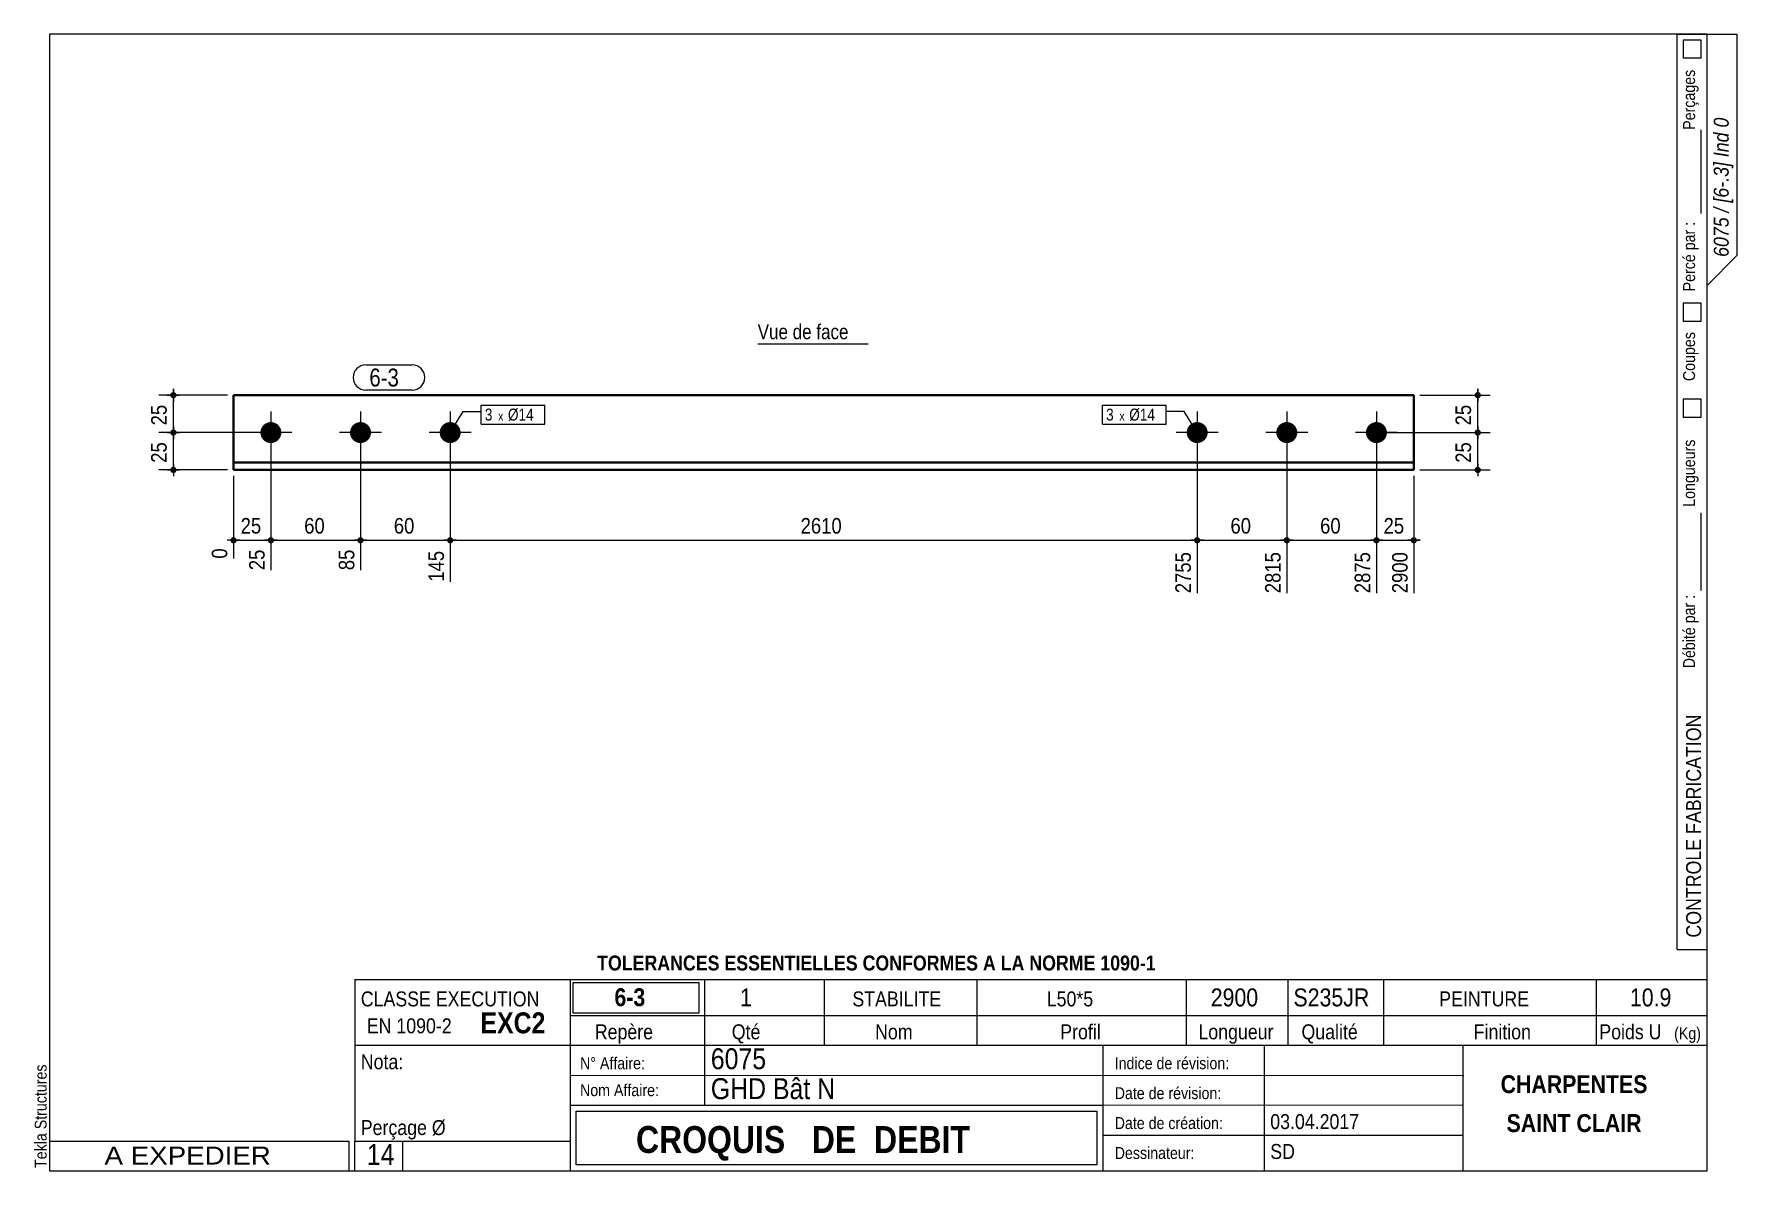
# Model space of a CAD drawing. Header units: millimetres. Extents: x 2 to 287, y 5 to 195.
import ezdxf

# ---------------------------------------------------------------- set-up
doc = ezdxf.new("R2010")
doc.units = ezdxf.units.MM
for name, color, linetype, lineweight in [('Autre type objet', 1, 'Continuous', 0), ('Boulon', 7, 'Continuous', 0), ('Cotation', 7, 'Continuous', 0), ('Désignation boulon', 3, 'Continuous', 0), ('Feuille dessin', 5, 'Continuous', 0), ('Piece', 2, 'Continuous', 0), ('Repère pièce', 3, 'Continuous', 0)]:
    doc.layers.add(name, color=color, linetype=linetype, lineweight=lineweight)
doc.styles.add('ARIAL', font='ARIAL.TTF')
doc.styles.add('ARIAL_BOLD', font='ARIALBD.TTF')
doc.styles.add('ARIAL_ITALIC', font='ARIALI.TTF')
doc.styles.add('ARIAL_NARROW', font='ARIAL.TTF')
doc.styles.add('COMIC_SANS_MS', font='COMIC.TTF')

# ---------------------------------------------------------------- blocks, each defined once
blk = doc.blocks.new('*A1')
at = {"layer": 'Boulon'}
for points in [[(196.83, 130.15), (196.87, 130.15), (196.91, 130.15), (196.96, 130.14), (197, 130.14), (197.04, 130.13), (197.08, 130.12), (197.13, 130.12), (197.17, 130.11), (197.21, 130.1), (197.25, 130.09), (197.29, 130.07), (197.33, 130.06), (197.37, 130.05), (197.41, 130.03), (197.45, 130.02), (197.49, 130), (197.53, 129.98), (197.57, 129.96), (197.61, 129.94), (197.65, 129.92), (197.68, 129.9), (197.72, 129.88), (197.76, 129.86), (197.79, 129.83), (197.83, 129.81), (197.86, 129.78), (197.89, 129.75), (197.93, 129.73), (197.96, 129.7), (197.99, 129.67), (198.02, 129.64), (198.05, 129.61), (198.08, 129.58), (198.11, 129.54), (198.14, 129.51), (198.16, 129.48), (198.19, 129.44), (198.22, 129.41), (198.24, 129.37), (198.26, 129.34), (198.29, 129.3), (198.31, 129.26), (198.33, 129.22), (198.35, 129.19), (198.37, 129.15), (198.38, 129.11), (198.4, 129.07), (198.42, 129.03), (198.43, 128.99), (198.45, 128.95), (198.46, 128.91), (198.47, 128.87), (198.48, 128.83), (198.49, 128.78), (198.5, 128.74), (198.51, 128.7), (198.52, 128.66), (198.52, 128.61), (198.53, 128.57), (198.53, 128.53), (198.53, 128.49), (198.53, 128.44), (198.53, 128.4), (198.53, 128.36), (198.53, 128.31), (198.53, 128.27), (198.53, 128.23), (198.52, 128.19), (198.52, 128.14), (198.51, 128.1), (198.5, 128.06), (198.49, 128.02), (198.48, 127.97), (198.47, 127.93), (198.46, 127.89), (198.45, 127.85), (198.43, 127.81), (198.42, 127.77), (198.4, 127.73), (198.38, 127.69), (198.37, 127.65), (198.35, 127.61), (198.33, 127.58), (198.31, 127.54), (198.29, 127.5), (198.26, 127.46), (198.24, 127.43), (198.22, 127.39), (198.19, 127.36), (198.16, 127.32), (198.14, 127.29), (198.11, 127.26), (198.08, 127.22), (198.05, 127.19), (198.02, 127.16), (197.99, 127.13), (197.96, 127.1), (197.93, 127.07), (197.89, 127.05), (197.86, 127.02), (197.83, 126.99), (197.79, 126.97), (197.76, 126.94), (197.72, 126.92), (197.68, 126.9), (197.65, 126.88), (197.61, 126.86), (197.57, 126.84), (197.53, 126.82), (197.49, 126.8), (197.45, 126.78), (197.41, 126.77), (197.37, 126.75), (197.33, 126.74), (197.29, 126.73), (197.25, 126.71), (197.21, 126.7), (197.17, 126.69), (197.13, 126.68), (197.08, 126.68), (197.04, 126.67), (197, 126.66), (196.96, 126.66), (196.91, 126.65), (196.87, 126.65), (196.83, 126.65), (196.78, 126.65), (196.74, 126.65), (196.7, 126.65), (196.66, 126.65), (196.61, 126.66), (196.57, 126.66), (196.53, 126.67), (196.49, 126.68), (196.44, 126.68), (196.4, 126.69), (196.36, 126.7), (196.32, 126.71), (196.28, 126.73), (196.24, 126.74), (196.19, 126.75), (196.15, 126.77), (196.11, 126.78), (196.08, 126.8), (196.04, 126.82), (196, 126.84), (195.96, 126.86), (195.92, 126.88), (195.88, 126.9), (195.85, 126.92), (195.81, 126.94), (195.78, 126.97), (195.74, 126.99), (195.71, 127.02), (195.67, 127.05), (195.64, 127.07), (195.61, 127.1), (195.58, 127.13), (195.55, 127.16), (195.52, 127.19), (195.49, 127.22), (195.46, 127.26), (195.43, 127.29), (195.4, 127.32), (195.38, 127.36), (195.35, 127.39), (195.33, 127.43), (195.31, 127.46), (195.28, 127.5), (195.26, 127.54), (195.24, 127.58), (195.22, 127.61), (195.2, 127.65), (195.18, 127.69), (195.17, 127.73), (195.15, 127.77), (195.14, 127.81), (195.12, 127.85), (195.11, 127.89), (195.1, 127.93), (195.09, 127.97), (195.08, 128.02), (195.07, 128.06), (195.06, 128.1), (195.05, 128.14), (195.05, 128.19), (195.04, 128.23), (195.04, 128.27), (195.04, 128.31), (195.03, 128.36), (195.03, 128.4), (195.03, 128.44), (195.04, 128.49), (195.04, 128.53), (195.04, 128.57), (195.05, 128.61), (195.05, 128.66), (195.06, 128.7), (195.07, 128.74), (195.08, 128.78), (195.09, 128.83), (195.1, 128.87), (195.11, 128.91), (195.12, 128.95), (195.14, 128.99), (195.15, 129.03), (195.17, 129.07), (195.18, 129.11), (195.2, 129.15), (195.22, 129.19), (195.24, 129.22), (195.26, 129.26), (195.28, 129.3), (195.31, 129.34), (195.33, 129.37), (195.35, 129.41), (195.38, 129.44), (195.4, 129.48), (195.43, 129.51), (195.46, 129.54), (195.49, 129.58), (195.52, 129.61), (195.55, 129.64), (195.58, 129.67), (195.61, 129.7), (195.64, 129.73), (195.67, 129.75), (195.71, 129.78), (195.74, 129.81), (195.78, 129.83), (195.81, 129.86), (195.85, 129.88), (195.88, 129.9), (195.92, 129.92), (195.96, 129.94), (196, 129.96), (196.04, 129.98), (196.08, 130), (196.11, 130.02), (196.15, 130.03), (196.19, 130.05), (196.24, 130.06), (196.28, 130.07), (196.32, 130.09), (196.36, 130.1), (196.4, 130.11), (196.44, 130.12), (196.49, 130.12), (196.53, 130.13), (196.57, 130.14), (196.61, 130.14), (196.66, 130.15), (196.7, 130.15), (196.74, 130.15), (196.78, 130.15)], [(211.81, 130.15), (211.85, 130.15), (211.9, 130.15), (211.94, 130.14), (211.98, 130.14), (212.02, 130.13), (212.07, 130.12), (212.11, 130.12), (212.15, 130.11), (212.19, 130.1), (212.23, 130.09), (212.28, 130.07), (212.32, 130.06), (212.36, 130.05), (212.4, 130.03), (212.44, 130.02), (212.48, 130), (212.52, 129.98), (212.55, 129.96), (212.59, 129.94), (212.63, 129.92), (212.67, 129.9), (212.7, 129.88), (212.74, 129.86), (212.78, 129.83), (212.81, 129.81), (212.84, 129.78), (212.88, 129.75), (212.91, 129.73), (212.94, 129.7), (212.97, 129.67), (213.01, 129.64), (213.04, 129.61), (213.06, 129.58), (213.09, 129.54), (213.12, 129.51), (213.15, 129.48), (213.17, 129.44), (213.2, 129.41), (213.22, 129.37), (213.25, 129.34), (213.27, 129.3), (213.29, 129.26), (213.31, 129.22), (213.33, 129.19), (213.35, 129.15), (213.37, 129.11), (213.38, 129.07), (213.4, 129.03), (213.42, 128.99), (213.43, 128.95), (213.44, 128.91), (213.45, 128.87), (213.47, 128.83), (213.48, 128.78), (213.48, 128.74), (213.49, 128.7), (213.5, 128.66), (213.5, 128.61), (213.51, 128.57), (213.51, 128.53), (213.52, 128.49), (213.52, 128.44), (213.52, 128.4), (213.52, 128.36), (213.52, 128.31), (213.51, 128.27), (213.51, 128.23), (213.5, 128.19), (213.5, 128.14), (213.49, 128.1), (213.48, 128.06), (213.48, 128.02), (213.47, 127.97), (213.45, 127.93), (213.44, 127.89), (213.43, 127.85), (213.42, 127.81), (213.4, 127.77), (213.38, 127.73), (213.37, 127.69), (213.35, 127.65), (213.33, 127.61), (213.31, 127.58), (213.29, 127.54), (213.27, 127.5), (213.25, 127.46), (213.22, 127.43), (213.2, 127.39), (213.17, 127.36), (213.15, 127.32), (213.12, 127.29), (213.09, 127.26), (213.06, 127.22), (213.04, 127.19), (213.01, 127.16), (212.97, 127.13), (212.94, 127.1), (212.91, 127.07), (212.88, 127.05), (212.84, 127.02), (212.81, 126.99), (212.78, 126.97), (212.74, 126.94), (212.7, 126.92), (212.67, 126.9), (212.63, 126.88), (212.59, 126.86), (212.55, 126.84), (212.52, 126.82), (212.48, 126.8), (212.44, 126.78), (212.4, 126.77), (212.36, 126.75), (212.32, 126.74), (212.28, 126.73), (212.23, 126.71), (212.19, 126.7), (212.15, 126.69), (212.11, 126.68), (212.07, 126.68), (212.02, 126.67), (211.98, 126.66), (211.94, 126.66), (211.9, 126.65), (211.85, 126.65), (211.81, 126.65), (211.77, 126.65), (211.72, 126.65), (211.68, 126.65), (211.64, 126.65), (211.6, 126.66), (211.55, 126.66), (211.51, 126.67), (211.47, 126.68), (211.43, 126.68), (211.38, 126.69), (211.34, 126.7), (211.3, 126.71), (211.26, 126.73), (211.22, 126.74), (211.18, 126.75), (211.14, 126.77), (211.1, 126.78), (211.06, 126.8), (211.02, 126.82), (210.98, 126.84), (210.94, 126.86), (210.91, 126.88), (210.87, 126.9), (210.83, 126.92), (210.8, 126.94), (210.76, 126.97), (210.73, 126.99), (210.69, 127.02), (210.66, 127.05), (210.62, 127.07), (210.59, 127.1), (210.56, 127.13), (210.53, 127.16), (210.5, 127.19), (210.47, 127.22), (210.44, 127.26), (210.41, 127.29), (210.39, 127.32), (210.36, 127.36), (210.34, 127.39), (210.31, 127.43), (210.29, 127.46), (210.27, 127.5), (210.25, 127.54), (210.22, 127.58), (210.2, 127.61), (210.19, 127.65), (210.17, 127.69), (210.15, 127.73), (210.13, 127.77), (210.12, 127.81), (210.11, 127.85), (210.09, 127.89), (210.08, 127.93), (210.07, 127.97), (210.06, 128.02), (210.05, 128.06), (210.04, 128.1), (210.04, 128.14), (210.03, 128.19), (210.03, 128.23), (210.02, 128.27), (210.02, 128.31), (210.02, 128.36), (210.02, 128.4), (210.02, 128.44), (210.02, 128.49), (210.02, 128.53), (210.03, 128.57), (210.03, 128.61), (210.04, 128.66), (210.04, 128.7), (210.05, 128.74), (210.06, 128.78), (210.07, 128.83), (210.08, 128.87), (210.09, 128.91), (210.11, 128.95), (210.12, 128.99), (210.13, 129.03), (210.15, 129.07), (210.17, 129.11), (210.19, 129.15), (210.2, 129.19), (210.22, 129.22), (210.25, 129.26), (210.27, 129.3), (210.29, 129.34), (210.31, 129.37), (210.34, 129.41), (210.36, 129.44), (210.39, 129.48), (210.41, 129.51), (210.44, 129.54), (210.47, 129.58), (210.5, 129.61), (210.53, 129.64), (210.56, 129.67), (210.59, 129.7), (210.62, 129.73), (210.66, 129.75), (210.69, 129.78), (210.73, 129.81), (210.76, 129.83), (210.8, 129.86), (210.83, 129.88), (210.87, 129.9), (210.91, 129.92), (210.94, 129.94), (210.98, 129.96), (211.02, 129.98), (211.06, 130), (211.1, 130.02), (211.14, 130.03), (211.18, 130.05), (211.22, 130.06), (211.26, 130.07), (211.3, 130.09), (211.34, 130.1), (211.38, 130.11), (211.43, 130.12), (211.47, 130.12), (211.51, 130.13), (211.55, 130.14), (211.6, 130.14), (211.64, 130.15), (211.68, 130.15), (211.72, 130.15), (211.77, 130.15)], [(226.79, 130.15), (226.84, 130.15), (226.88, 130.15), (226.92, 130.14), (226.97, 130.14), (227.01, 130.13), (227.05, 130.12), (227.09, 130.12), (227.13, 130.11), (227.18, 130.1), (227.22, 130.09), (227.26, 130.07), (227.3, 130.06), (227.34, 130.05), (227.38, 130.03), (227.42, 130.02), (227.46, 130), (227.5, 129.98), (227.54, 129.96), (227.58, 129.94), (227.61, 129.92), (227.65, 129.9), (227.69, 129.88), (227.72, 129.86), (227.76, 129.83), (227.79, 129.81), (227.83, 129.78), (227.86, 129.75), (227.89, 129.73), (227.93, 129.7), (227.96, 129.67), (227.99, 129.64), (228.02, 129.61), (228.05, 129.58), (228.08, 129.54), (228.1, 129.51), (228.13, 129.48), (228.16, 129.44), (228.18, 129.41), (228.21, 129.37), (228.23, 129.34), (228.25, 129.3), (228.27, 129.26), (228.29, 129.22), (228.31, 129.19), (228.33, 129.15), (228.35, 129.11), (228.37, 129.07), (228.38, 129.03), (228.4, 128.99), (228.41, 128.95), (228.43, 128.91), (228.44, 128.87), (228.45, 128.83), (228.46, 128.78), (228.47, 128.74), (228.48, 128.7), (228.48, 128.66), (228.49, 128.61), (228.49, 128.57), (228.5, 128.53), (228.5, 128.49), (228.5, 128.44), (228.5, 128.4), (228.5, 128.36), (228.5, 128.31), (228.5, 128.27), (228.49, 128.23), (228.49, 128.19), (228.48, 128.14), (228.48, 128.1), (228.47, 128.06), (228.46, 128.02), (228.45, 127.97), (228.44, 127.93), (228.43, 127.89), (228.41, 127.85), (228.4, 127.81), (228.38, 127.77), (228.37, 127.73), (228.35, 127.69), (228.33, 127.65), (228.31, 127.61), (228.29, 127.58), (228.27, 127.54), (228.25, 127.5), (228.23, 127.46), (228.21, 127.43), (228.18, 127.39), (228.16, 127.36), (228.13, 127.32), (228.1, 127.29), (228.08, 127.26), (228.05, 127.22), (228.02, 127.19), (227.99, 127.16), (227.96, 127.13), (227.93, 127.1), (227.89, 127.07), (227.86, 127.05), (227.83, 127.02), (227.79, 126.99), (227.76, 126.97), (227.72, 126.94), (227.69, 126.92), (227.65, 126.9), (227.61, 126.88), (227.58, 126.86), (227.54, 126.84), (227.5, 126.82), (227.46, 126.8), (227.42, 126.78), (227.38, 126.77), (227.34, 126.75), (227.3, 126.74), (227.26, 126.73), (227.22, 126.71), (227.18, 126.7), (227.13, 126.69), (227.09, 126.68), (227.05, 126.68), (227.01, 126.67), (226.97, 126.66), (226.92, 126.66), (226.88, 126.65), (226.84, 126.65), (226.79, 126.65), (226.75, 126.65), (226.71, 126.65), (226.67, 126.65), (226.62, 126.65), (226.58, 126.66), (226.54, 126.66), (226.49, 126.67), (226.45, 126.68), (226.41, 126.68), (226.37, 126.69), (226.33, 126.7), (226.28, 126.71), (226.24, 126.73), (226.2, 126.74), (226.16, 126.75), (226.12, 126.77), (226.08, 126.78), (226.04, 126.8), (226, 126.82), (225.96, 126.84), (225.93, 126.86), (225.89, 126.88), (225.85, 126.9), (225.81, 126.92), (225.78, 126.94), (225.74, 126.97), (225.71, 126.99), (225.67, 127.02), (225.64, 127.05), (225.61, 127.07), (225.58, 127.1), (225.54, 127.13), (225.51, 127.16), (225.48, 127.19), (225.45, 127.22), (225.43, 127.26), (225.4, 127.29), (225.37, 127.32), (225.35, 127.36), (225.32, 127.39), (225.3, 127.43), (225.27, 127.46), (225.25, 127.5), (225.23, 127.54), (225.21, 127.58), (225.19, 127.61), (225.17, 127.65), (225.15, 127.69), (225.13, 127.73), (225.12, 127.77), (225.1, 127.81), (225.09, 127.85), (225.08, 127.89), (225.06, 127.93), (225.05, 127.97), (225.04, 128.02), (225.03, 128.06), (225.03, 128.1), (225.02, 128.14), (225.01, 128.19), (225.01, 128.23), (225.01, 128.27), (225, 128.31), (225, 128.36), (225, 128.4), (225, 128.44), (225, 128.49), (225.01, 128.53), (225.01, 128.57), (225.01, 128.61), (225.02, 128.66), (225.03, 128.7), (225.03, 128.74), (225.04, 128.78), (225.05, 128.83), (225.06, 128.87), (225.08, 128.91), (225.09, 128.95), (225.1, 128.99), (225.12, 129.03), (225.13, 129.07), (225.15, 129.11), (225.17, 129.15), (225.19, 129.19), (225.21, 129.22), (225.23, 129.26), (225.25, 129.3), (225.27, 129.34), (225.3, 129.37), (225.32, 129.41), (225.35, 129.44), (225.37, 129.48), (225.4, 129.51), (225.43, 129.54), (225.45, 129.58), (225.48, 129.61), (225.51, 129.64), (225.54, 129.67), (225.58, 129.7), (225.61, 129.73), (225.64, 129.75), (225.67, 129.78), (225.71, 129.81), (225.74, 129.83), (225.78, 129.86), (225.81, 129.88), (225.85, 129.9), (225.89, 129.92), (225.93, 129.94), (225.96, 129.96), (226, 129.98), (226.04, 130), (226.08, 130.02), (226.12, 130.03), (226.16, 130.05), (226.2, 130.06), (226.24, 130.07), (226.28, 130.09), (226.33, 130.1), (226.37, 130.11), (226.41, 130.12), (226.45, 130.12), (226.49, 130.13), (226.54, 130.14), (226.58, 130.14), (226.62, 130.15), (226.67, 130.15), (226.71, 130.15), (226.75, 130.15)]]:
    blk.add_hatch(color=256, dxfattribs=at).paths.add_polyline_path(points, flags=17)
at = {"layer": 'Boulon', "linetype": 'Continuous', "lineweight": 0}
for p, q in [((196.78, 131.9), (196.78, 124.9)), ((211.77, 131.9), (211.77, 124.9)), ((226.75, 131.9), (226.75, 124.9)), ((200.28, 128.4), (193.28, 128.4)), ((215.27, 128.4), (208.27, 128.4)), ((230.25, 128.4), (223.25, 128.4))]:
    blk.add_line(p, q, dxfattribs=at)
blk = doc.blocks.new('*A2')
at = {"layer": 'Boulon'}
for points in [[(42.02, 130.15), (42.06, 130.15), (42.1, 130.15), (42.14, 130.14), (42.19, 130.14), (42.23, 130.13), (42.27, 130.12), (42.31, 130.12), (42.36, 130.11), (42.4, 130.1), (42.44, 130.09), (42.48, 130.07), (42.52, 130.06), (42.56, 130.05), (42.6, 130.03), (42.64, 130.02), (42.68, 130), (42.72, 129.98), (42.76, 129.96), (42.8, 129.94), (42.84, 129.92), (42.87, 129.9), (42.91, 129.88), (42.94, 129.86), (42.98, 129.83), (43.02, 129.81), (43.05, 129.78), (43.08, 129.75), (43.12, 129.73), (43.15, 129.7), (43.18, 129.67), (43.21, 129.64), (43.24, 129.61), (43.27, 129.58), (43.3, 129.54), (43.33, 129.51), (43.35, 129.48), (43.38, 129.44), (43.4, 129.41), (43.43, 129.37), (43.45, 129.34), (43.47, 129.3), (43.5, 129.26), (43.52, 129.22), (43.54, 129.19), (43.55, 129.15), (43.57, 129.11), (43.59, 129.07), (43.61, 129.03), (43.62, 128.99), (43.63, 128.95), (43.65, 128.91), (43.66, 128.87), (43.67, 128.83), (43.68, 128.78), (43.69, 128.74), (43.7, 128.7), (43.7, 128.66), (43.71, 128.61), (43.71, 128.57), (43.72, 128.53), (43.72, 128.49), (43.72, 128.44), (43.72, 128.4), (43.72, 128.36), (43.72, 128.31), (43.72, 128.27), (43.71, 128.23), (43.71, 128.19), (43.7, 128.14), (43.7, 128.1), (43.69, 128.06), (43.68, 128.02), (43.67, 127.97), (43.66, 127.93), (43.65, 127.89), (43.63, 127.85), (43.62, 127.81), (43.61, 127.77), (43.59, 127.73), (43.57, 127.69), (43.55, 127.65), (43.54, 127.61), (43.52, 127.58), (43.5, 127.54), (43.47, 127.5), (43.45, 127.46), (43.43, 127.43), (43.4, 127.39), (43.38, 127.36), (43.35, 127.32), (43.33, 127.29), (43.3, 127.26), (43.27, 127.22), (43.24, 127.19), (43.21, 127.16), (43.18, 127.13), (43.15, 127.1), (43.12, 127.07), (43.08, 127.05), (43.05, 127.02), (43.02, 126.99), (42.98, 126.97), (42.94, 126.94), (42.91, 126.92), (42.87, 126.9), (42.84, 126.88), (42.8, 126.86), (42.76, 126.84), (42.72, 126.82), (42.68, 126.8), (42.64, 126.78), (42.6, 126.77), (42.56, 126.75), (42.52, 126.74), (42.48, 126.73), (42.44, 126.71), (42.4, 126.7), (42.36, 126.69), (42.31, 126.68), (42.27, 126.68), (42.23, 126.67), (42.19, 126.66), (42.14, 126.66), (42.1, 126.65), (42.06, 126.65), (42.02, 126.65), (41.97, 126.65), (41.93, 126.65), (41.89, 126.65), (41.84, 126.65), (41.8, 126.66), (41.76, 126.66), (41.72, 126.67), (41.67, 126.68), (41.63, 126.68), (41.59, 126.69), (41.55, 126.7), (41.51, 126.71), (41.46, 126.73), (41.42, 126.74), (41.38, 126.75), (41.34, 126.77), (41.3, 126.78), (41.26, 126.8), (41.22, 126.82), (41.19, 126.84), (41.15, 126.86), (41.11, 126.88), (41.07, 126.9), (41.04, 126.92), (41, 126.94), (40.96, 126.97), (40.93, 126.99), (40.9, 127.02), (40.86, 127.05), (40.83, 127.07), (40.8, 127.1), (40.77, 127.13), (40.74, 127.16), (40.71, 127.19), (40.68, 127.22), (40.65, 127.26), (40.62, 127.29), (40.59, 127.32), (40.57, 127.36), (40.54, 127.39), (40.52, 127.43), (40.49, 127.46), (40.47, 127.5), (40.45, 127.54), (40.43, 127.58), (40.41, 127.61), (40.39, 127.65), (40.37, 127.69), (40.36, 127.73), (40.34, 127.77), (40.32, 127.81), (40.31, 127.85), (40.3, 127.89), (40.29, 127.93), (40.27, 127.97), (40.27, 128.02), (40.26, 128.06), (40.25, 128.1), (40.24, 128.14), (40.24, 128.19), (40.23, 128.23), (40.23, 128.27), (40.22, 128.31), (40.22, 128.36), (40.22, 128.4), (40.22, 128.44), (40.22, 128.49), (40.23, 128.53), (40.23, 128.57), (40.24, 128.61), (40.24, 128.66), (40.25, 128.7), (40.26, 128.74), (40.27, 128.78), (40.27, 128.83), (40.29, 128.87), (40.3, 128.91), (40.31, 128.95), (40.32, 128.99), (40.34, 129.03), (40.36, 129.07), (40.37, 129.11), (40.39, 129.15), (40.41, 129.19), (40.43, 129.22), (40.45, 129.26), (40.47, 129.3), (40.49, 129.34), (40.52, 129.37), (40.54, 129.41), (40.57, 129.44), (40.59, 129.48), (40.62, 129.51), (40.65, 129.54), (40.68, 129.58), (40.71, 129.61), (40.74, 129.64), (40.77, 129.67), (40.8, 129.7), (40.83, 129.73), (40.86, 129.75), (40.9, 129.78), (40.93, 129.81), (40.96, 129.83), (41, 129.86), (41.04, 129.88), (41.07, 129.9), (41.11, 129.92), (41.15, 129.94), (41.19, 129.96), (41.22, 129.98), (41.26, 130), (41.3, 130.02), (41.34, 130.03), (41.38, 130.05), (41.42, 130.06), (41.46, 130.07), (41.51, 130.09), (41.55, 130.1), (41.59, 130.11), (41.63, 130.12), (41.67, 130.12), (41.72, 130.13), (41.76, 130.14), (41.8, 130.14), (41.84, 130.15), (41.89, 130.15), (41.93, 130.15), (41.97, 130.15)], [(57, 130.15), (57.04, 130.15), (57.08, 130.15), (57.13, 130.14), (57.17, 130.14), (57.21, 130.13), (57.26, 130.12), (57.3, 130.12), (57.34, 130.11), (57.38, 130.1), (57.42, 130.09), (57.46, 130.07), (57.5, 130.06), (57.55, 130.05), (57.59, 130.03), (57.63, 130.02), (57.67, 130), (57.7, 129.98), (57.74, 129.96), (57.78, 129.94), (57.82, 129.92), (57.86, 129.9), (57.89, 129.88), (57.93, 129.86), (57.96, 129.83), (58, 129.81), (58.03, 129.78), (58.07, 129.75), (58.1, 129.73), (58.13, 129.7), (58.16, 129.67), (58.19, 129.64), (58.22, 129.61), (58.25, 129.58), (58.28, 129.54), (58.31, 129.51), (58.34, 129.48), (58.36, 129.44), (58.39, 129.41), (58.41, 129.37), (58.43, 129.34), (58.46, 129.3), (58.48, 129.26), (58.5, 129.22), (58.52, 129.19), (58.54, 129.15), (58.56, 129.11), (58.57, 129.07), (58.59, 129.03), (58.6, 128.99), (58.62, 128.95), (58.63, 128.91), (58.64, 128.87), (58.65, 128.83), (58.66, 128.78), (58.67, 128.74), (58.68, 128.7), (58.69, 128.66), (58.69, 128.61), (58.7, 128.57), (58.7, 128.53), (58.7, 128.49), (58.71, 128.44), (58.71, 128.4), (58.71, 128.36), (58.7, 128.31), (58.7, 128.27), (58.7, 128.23), (58.69, 128.19), (58.69, 128.14), (58.68, 128.1), (58.67, 128.06), (58.66, 128.02), (58.65, 127.97), (58.64, 127.93), (58.63, 127.89), (58.62, 127.85), (58.6, 127.81), (58.59, 127.77), (58.57, 127.73), (58.56, 127.69), (58.54, 127.65), (58.52, 127.61), (58.5, 127.58), (58.48, 127.54), (58.46, 127.5), (58.43, 127.46), (58.41, 127.43), (58.39, 127.39), (58.36, 127.36), (58.34, 127.32), (58.31, 127.29), (58.28, 127.26), (58.25, 127.22), (58.22, 127.19), (58.19, 127.16), (58.16, 127.13), (58.13, 127.1), (58.1, 127.07), (58.07, 127.05), (58.03, 127.02), (58, 126.99), (57.96, 126.97), (57.93, 126.94), (57.89, 126.92), (57.86, 126.9), (57.82, 126.88), (57.78, 126.86), (57.74, 126.84), (57.7, 126.82), (57.67, 126.8), (57.63, 126.78), (57.59, 126.77), (57.55, 126.75), (57.5, 126.74), (57.46, 126.73), (57.42, 126.71), (57.38, 126.7), (57.34, 126.69), (57.3, 126.68), (57.26, 126.68), (57.21, 126.67), (57.17, 126.66), (57.13, 126.66), (57.08, 126.65), (57.04, 126.65), (57, 126.65), (56.96, 126.65), (56.91, 126.65), (56.87, 126.65), (56.83, 126.65), (56.78, 126.66), (56.74, 126.66), (56.7, 126.67), (56.66, 126.68), (56.61, 126.68), (56.57, 126.69), (56.53, 126.7), (56.49, 126.71), (56.45, 126.73), (56.41, 126.74), (56.37, 126.75), (56.33, 126.77), (56.29, 126.78), (56.25, 126.8), (56.21, 126.82), (56.17, 126.84), (56.13, 126.86), (56.09, 126.88), (56.06, 126.9), (56.02, 126.92), (55.98, 126.94), (55.95, 126.97), (55.91, 126.99), (55.88, 127.02), (55.85, 127.05), (55.81, 127.07), (55.78, 127.1), (55.75, 127.13), (55.72, 127.16), (55.69, 127.19), (55.66, 127.22), (55.63, 127.26), (55.6, 127.29), (55.58, 127.32), (55.55, 127.36), (55.53, 127.39), (55.5, 127.43), (55.48, 127.46), (55.45, 127.5), (55.43, 127.54), (55.41, 127.58), (55.39, 127.61), (55.37, 127.65), (55.36, 127.69), (55.34, 127.73), (55.32, 127.77), (55.31, 127.81), (55.29, 127.85), (55.28, 127.89), (55.27, 127.93), (55.26, 127.97), (55.25, 128.02), (55.24, 128.06), (55.23, 128.1), (55.22, 128.14), (55.22, 128.19), (55.21, 128.23), (55.21, 128.27), (55.21, 128.31), (55.21, 128.36), (55.21, 128.4), (55.21, 128.44), (55.21, 128.49), (55.21, 128.53), (55.21, 128.57), (55.22, 128.61), (55.22, 128.66), (55.23, 128.7), (55.24, 128.74), (55.25, 128.78), (55.26, 128.83), (55.27, 128.87), (55.28, 128.91), (55.29, 128.95), (55.31, 128.99), (55.32, 129.03), (55.34, 129.07), (55.36, 129.11), (55.37, 129.15), (55.39, 129.19), (55.41, 129.22), (55.43, 129.26), (55.45, 129.3), (55.48, 129.34), (55.5, 129.37), (55.53, 129.41), (55.55, 129.44), (55.58, 129.48), (55.6, 129.51), (55.63, 129.54), (55.66, 129.58), (55.69, 129.61), (55.72, 129.64), (55.75, 129.67), (55.78, 129.7), (55.81, 129.73), (55.85, 129.75), (55.88, 129.78), (55.91, 129.81), (55.95, 129.83), (55.98, 129.86), (56.02, 129.88), (56.06, 129.9), (56.09, 129.92), (56.13, 129.94), (56.17, 129.96), (56.21, 129.98), (56.25, 130), (56.29, 130.02), (56.33, 130.03), (56.37, 130.05), (56.41, 130.06), (56.45, 130.07), (56.49, 130.09), (56.53, 130.1), (56.57, 130.11), (56.61, 130.12), (56.66, 130.12), (56.7, 130.13), (56.74, 130.14), (56.78, 130.14), (56.83, 130.15), (56.87, 130.15), (56.91, 130.15), (56.96, 130.15)], [(71.98, 130.15), (72.03, 130.15), (72.07, 130.15), (72.11, 130.14), (72.15, 130.14), (72.2, 130.13), (72.24, 130.12), (72.28, 130.12), (72.32, 130.11), (72.36, 130.1), (72.41, 130.09), (72.45, 130.07), (72.49, 130.06), (72.53, 130.05), (72.57, 130.03), (72.61, 130.02), (72.65, 130), (72.69, 129.98), (72.73, 129.96), (72.76, 129.94), (72.8, 129.92), (72.84, 129.9), (72.88, 129.88), (72.91, 129.86), (72.95, 129.83), (72.98, 129.81), (73.02, 129.78), (73.05, 129.75), (73.08, 129.73), (73.11, 129.7), (73.15, 129.67), (73.18, 129.64), (73.21, 129.61), (73.24, 129.58), (73.26, 129.54), (73.29, 129.51), (73.32, 129.48), (73.35, 129.44), (73.37, 129.41), (73.39, 129.37), (73.42, 129.34), (73.44, 129.3), (73.46, 129.26), (73.48, 129.22), (73.5, 129.19), (73.52, 129.15), (73.54, 129.11), (73.56, 129.07), (73.57, 129.03), (73.59, 128.99), (73.6, 128.95), (73.61, 128.91), (73.63, 128.87), (73.64, 128.83), (73.65, 128.78), (73.66, 128.74), (73.66, 128.7), (73.67, 128.66), (73.68, 128.61), (73.68, 128.57), (73.68, 128.53), (73.69, 128.49), (73.69, 128.44), (73.69, 128.4), (73.69, 128.36), (73.69, 128.31), (73.68, 128.27), (73.68, 128.23), (73.68, 128.19), (73.67, 128.14), (73.66, 128.1), (73.66, 128.06), (73.65, 128.02), (73.64, 127.97), (73.63, 127.93), (73.61, 127.89), (73.6, 127.85), (73.59, 127.81), (73.57, 127.77), (73.56, 127.73), (73.54, 127.69), (73.52, 127.65), (73.5, 127.61), (73.48, 127.58), (73.46, 127.54), (73.44, 127.5), (73.42, 127.46), (73.39, 127.43), (73.37, 127.39), (73.35, 127.36), (73.32, 127.32), (73.29, 127.29), (73.26, 127.26), (73.24, 127.22), (73.21, 127.19), (73.18, 127.16), (73.15, 127.13), (73.11, 127.1), (73.08, 127.07), (73.05, 127.05), (73.02, 127.02), (72.98, 126.99), (72.95, 126.97), (72.91, 126.94), (72.88, 126.92), (72.84, 126.9), (72.8, 126.88), (72.76, 126.86), (72.73, 126.84), (72.69, 126.82), (72.65, 126.8), (72.61, 126.78), (72.57, 126.77), (72.53, 126.75), (72.49, 126.74), (72.45, 126.73), (72.41, 126.71), (72.36, 126.7), (72.32, 126.69), (72.28, 126.68), (72.24, 126.68), (72.2, 126.67), (72.15, 126.66), (72.11, 126.66), (72.07, 126.65), (72.03, 126.65), (71.98, 126.65), (71.94, 126.65), (71.9, 126.65), (71.85, 126.65), (71.81, 126.65), (71.77, 126.66), (71.73, 126.66), (71.68, 126.67), (71.64, 126.68), (71.6, 126.68), (71.56, 126.69), (71.51, 126.7), (71.47, 126.71), (71.43, 126.73), (71.39, 126.74), (71.35, 126.75), (71.31, 126.77), (71.27, 126.78), (71.23, 126.8), (71.19, 126.82), (71.15, 126.84), (71.11, 126.86), (71.08, 126.88), (71.04, 126.9), (71, 126.92), (70.97, 126.94), (70.93, 126.97), (70.9, 126.99), (70.86, 127.02), (70.83, 127.05), (70.8, 127.07), (70.76, 127.1), (70.73, 127.13), (70.7, 127.16), (70.67, 127.19), (70.64, 127.22), (70.61, 127.26), (70.59, 127.29), (70.56, 127.32), (70.53, 127.36), (70.51, 127.39), (70.48, 127.43), (70.46, 127.46), (70.44, 127.5), (70.42, 127.54), (70.4, 127.58), (70.38, 127.61), (70.36, 127.65), (70.34, 127.69), (70.32, 127.73), (70.31, 127.77), (70.29, 127.81), (70.28, 127.85), (70.26, 127.89), (70.25, 127.93), (70.24, 127.97), (70.23, 128.02), (70.22, 128.06), (70.22, 128.1), (70.21, 128.14), (70.2, 128.19), (70.2, 128.23), (70.19, 128.27), (70.19, 128.31), (70.19, 128.36), (70.19, 128.4), (70.19, 128.44), (70.19, 128.49), (70.19, 128.53), (70.2, 128.57), (70.2, 128.61), (70.21, 128.66), (70.22, 128.7), (70.22, 128.74), (70.23, 128.78), (70.24, 128.83), (70.25, 128.87), (70.26, 128.91), (70.28, 128.95), (70.29, 128.99), (70.31, 129.03), (70.32, 129.07), (70.34, 129.11), (70.36, 129.15), (70.38, 129.19), (70.4, 129.22), (70.42, 129.26), (70.44, 129.3), (70.46, 129.34), (70.48, 129.37), (70.51, 129.41), (70.53, 129.44), (70.56, 129.48), (70.59, 129.51), (70.61, 129.54), (70.64, 129.58), (70.67, 129.61), (70.7, 129.64), (70.73, 129.67), (70.76, 129.7), (70.8, 129.73), (70.83, 129.75), (70.86, 129.78), (70.9, 129.81), (70.93, 129.83), (70.97, 129.86), (71, 129.88), (71.04, 129.9), (71.08, 129.92), (71.11, 129.94), (71.15, 129.96), (71.19, 129.98), (71.23, 130), (71.27, 130.02), (71.31, 130.03), (71.35, 130.05), (71.39, 130.06), (71.43, 130.07), (71.47, 130.09), (71.51, 130.1), (71.56, 130.11), (71.6, 130.12), (71.64, 130.12), (71.68, 130.13), (71.73, 130.14), (71.77, 130.14), (71.81, 130.15), (71.85, 130.15), (71.9, 130.15), (71.94, 130.15)]]:
    blk.add_hatch(color=256, dxfattribs=at).paths.add_polyline_path(points, flags=17)
at = {"layer": 'Boulon', "linetype": 'Continuous', "lineweight": 0}
for p, q in [((41.97, 131.9), (41.97, 124.9)), ((56.96, 131.9), (56.96, 124.9)), ((71.94, 131.9), (71.94, 124.9)), ((45.47, 128.4), (38.47, 128.4)), ((60.46, 128.4), (53.46, 128.4)), ((75.44, 128.4), (68.44, 128.4))]:
    blk.add_line(p, q, dxfattribs=at)
blk = doc.blocks.new('*A3')
at = {"layer": 'Piece', "color": 2, "linetype": 'Continuous', "lineweight": 40}
for p, q in [((35.729997, 134.65), (35.729997, 122.15)), ((35.729997, 134.65), (134.311845, 134.65)), ((134.411845, 134.65), (232.995064, 134.65)), ((232.995064, 134.65), (232.995064, 122.15)), ((134.311845, 123.4), (35.729997, 123.4)), ((232.995064, 123.4), (134.411845, 123.4)), ((134.311845, 122.15), (35.729997, 122.15)), ((232.995064, 122.15), (134.411845, 122.15))]:
    blk.add_line(p, q, dxfattribs=at)
blk = doc.blocks.new('*A4')
at = {"layer": 'Feuille dessin', "linetype": 'Continuous', "lineweight": 0}
for p, q in [((282, 195), (5, 195)), ((5, 195), (5, 5)), ((282, 5), (282, 195)), ((5, 5), (282, 5))]:
    blk.add_line(p, q, dxfattribs=at)
at = {"layer": 'Feuille dessin', "style": 'ARIAL', "width": 0.85}
blk.add_text('Tekla Structures', height=2, rotation=90, dxfattribs=at).set_placement((4.5, 5.5))
blk = doc.blocks.new('*A5')
at = {"layer": 'Autre type objet', "linetype": 'Continuous', "lineweight": 0}
for p, q in [((277, 42), (277, 195)), ((277, 195), (287, 195)), ((278, 194), (278, 191)), ((281, 194), (278, 194)), ((281, 191), (281, 194)), ((282, 42), (282, 195)), ((287, 195), (287, 158)), ((278, 191), (281, 191)), ((281, 165), (281, 179)), ((287, 158), (282, 153)), ((278, 150), (278, 147)), ((281, 150), (278, 150)), ((281, 147), (281, 150)), ((278, 147), (281, 147)), ((278, 134), (278, 131)), ((281, 134), (278, 134)), ((281, 131), (281, 134)), ((278, 131), (281, 131)), ((281, 102), (281, 115)), ((277, 42), (282, 42))]:
    blk.add_line(p, q, dxfattribs=at)
at = {"layer": 'Autre type objet', "width": 0.85}
for s, height, style, p in [('Perçages', 2, 'ARIAL', (280, 179)), ('6075 / [6-.3] Ind 0', 2.5, 'ARIAL_ITALIC', (285.619109, 157.760245)), ('Percé par :', 2, 'ARIAL', (280, 152)), ('Coupes', 2, 'ARIAL', (280, 137)), ('Longueurs', 2, 'ARIAL', (280, 116)), ('Débité par :', 2, 'ARIAL', (280, 89)), ('CONTROLE FABRICATION', 2.5, 'ARIAL', (281, 44))]:
    blk.add_text(s, height=height, rotation=90, dxfattribs=dict(at, style=style)).set_placement(p)
blk = doc.blocks.new('*A6')
at = {"layer": 'Autre type objet', "linetype": 'Continuous', "lineweight": 0}
for p, q in [((56, 37), (92, 37)), ((56, 37), (56, 10)), ((92, 37), (92, 10)), ((56, 26), (92, 26)), ((56, 10), (92, 10)), ((56, 5), (56, 10)), ((64, 5), (64, 10)), ((56, 5), (64, 5))]:
    blk.add_line(p, q, dxfattribs=at)
at = {"layer": 'Autre type objet', "width": 0.85}
for s, height, style, p in [('CLASSE EXECUTION', 2.5, 'ARIAL', (57, 32.5)), ('EXC2', 3.5, 'ARIAL_BOLD', (77, 28)), ('EN 1090-2', 2.5, 'ARIAL', (58, 28)), ('Nota:', 2.5, 'ARIAL', (57, 22)), ('Perçage Ø', 2.5, 'ARIAL', (57, 11)), ('14', 3.5, 'ARIAL_NARROW', (58.014234, 6))]:
    blk.add_text(s, height=height, dxfattribs=dict(at, style=style)).set_placement(p)
blk = doc.blocks.new('*A7')
at = {"layer": 'Autre type objet', "linetype": 'Continuous', "lineweight": 0}
for p, q in [((92, 37), (282, 37)), ((92, 37), (92, 31)), ((114.5, 31), (114.5, 37)), ((134.5, 31), (134.5, 37)), ((160, 31), (160, 37)), ((195, 31), (195, 37)), ((212, 31), (212, 37)), ((228, 31), (228, 37)), ((263.5, 31), (263.5, 37)), ((282, 31), (282, 37)), ((92.51953, 36.5), (113.5, 36.5)), ((92.51953, 31.394341), (92.51953, 36.5)), ((113.5, 36.5), (113.5, 31.394341)), ((113.5, 31.394341), (92.51953, 31.394341)), ((92, 31), (282, 31)), ((92, 31), (92, 5)), ((114.5, 16), (114.5, 31)), ((134.5, 26), (134.5, 31)), ((160, 26), (160, 31)), ((195, 26), (195, 31)), ((212, 26), (212, 31)), ((228, 26), (228, 31)), ((263.5, 26), (263.5, 31)), ((282, 5), (282, 31)), ((92, 26), (282, 26)), ((181, 26), (181, 5)), ((208, 26), (208, 5)), ((241.262466, 5), (241.262466, 26)), ((92, 21), (241.327069, 20.935451)), ((92, 16), (181, 16)), ((93, 15), (180, 15)), ((93, 6), (93, 15)), ((180, 15), (180, 6)), ((181, 16), (241.297815, 16.021151)), ((181, 11), (241.217807, 10.969512)), ((180, 6), (93, 6)), ((92, 5), (282, 5))]:
    blk.add_line(p, q, dxfattribs=at)
at = {"layer": 'Autre type objet', "width": 0.85}
for s, height, style, p in [('TOLERANCES ESSENTIELLES CONFORMES A LA NORME 1090-1', 2.5, 'ARIAL_BOLD', (96.5, 38.5)), ('6-3', 3, 'ARIAL_BOLD', (99.398273, 32.540141)), ('1', 3, 'ARIAL', (120.389893, 32.5)), ('STABILITE', 2.5, 'ARIAL', (139.159546, 32.5)), ('L50*5', 2.5, 'ARIAL', (171.650024, 32.5)), ('2900', 3, 'ARIAL', (199.053223, 32.5)), ('S235JR', 3, 'ARIAL', (212.880127, 32.5)), ('PEINTURE', 2.5, 'ARIAL', (237.24646, 32.5)), ('10.9', 3, 'ARIAL', (269.109863, 32.5)), ('Repère', 2.5, 'ARIAL', (96.112978, 27)), ('Qté', 2.5, 'ARIAL', (119, 27)), ('Nom', 2.5, 'ARIAL', (142.961426, 27)), ('Profil', 2.5, 'ARIAL', (173.903564, 27)), ('Longueur', 2.5, 'ARIAL', (197, 27)), ('Qualité', 2.5, 'ARIAL', (214.218018, 27)), ('Finition', 2.5, 'ARIAL', (243, 27)), ('Poids U', 2.5, 'ARIAL', (264, 27)), ('(Kg)', 2, 'ARIAL', (276.5, 27)), ('N° Affaire:', 2, 'ARIAL', (93.640566, 22)), ('6075', 3.5, 'ARIAL', (115.5, 22)), ('Indice de révision:', 2, 'ARIAL', (183, 22)), ('GHD Bât N', 3.5, 'ARIAL', (115.5, 17)), ('CHARPENTES', 3, 'ARIAL_BOLD', (247.5, 18)), ('Nom Affaire:', 2, 'ARIAL', (93.640566, 17.5)), ('Date de révision:', 2, 'ARIAL', (183, 17)), ('03.04.2017', 2.5, 'ARIAL', (209, 12)), ('SAINT CLAIR', 3, 'ARIAL_BOLD', (248.5, 11.5)), ('CROQUIS   DE  DEBIT', 4.5, 'ARIAL_BOLD', (103, 8)), ('Date de création:', 2, 'ARIAL', (183, 12)), ('Dessinateur:', 2, 'ARIAL', (183, 7)), ('SD', 2.5, 'ARIAL', (209, 7))]:
    blk.add_text(s, height=height, dxfattribs=dict(at, style=style)).set_placement(p)
blk = doc.blocks.new('*A8')
at = {"layer": 'Autre type objet', "linetype": 'Continuous', "lineweight": 0}
for p, q in [((5, 10), (55, 10)), ((5, 10), (5, 5)), ((55, 10), (55, 5)), ((5, 5), (55, 5))]:
    blk.add_line(p, q, dxfattribs=at)
at = {"layer": 'Autre type objet', "style": 'ARIAL', "width": 1.105}
blk.add_text('A EXPEDIER', height=3, dxfattribs=at).set_placement((14.169647, 6.073465))
blk = doc.blocks.new('*A9')
at = {"layer": 'Cotation'}
for points in [[(25.65, 127.88), (25.63, 127.88), (25.6, 127.89), (25.58, 127.89), (25.55, 127.9), (25.53, 127.9), (25.5, 127.91), (25.48, 127.92), (25.46, 127.93), (25.43, 127.94), (25.41, 127.95), (25.39, 127.97), (25.37, 127.98), (25.35, 128), (25.33, 128.01), (25.31, 128.03), (25.29, 128.05), (25.28, 128.07), (25.26, 128.09), (25.25, 128.11), (25.23, 128.13), (25.22, 128.15), (25.21, 128.18), (25.2, 128.2), (25.19, 128.22), (25.18, 128.25), (25.18, 128.27), (25.17, 128.3), (25.17, 128.32), (25.16, 128.35), (25.16, 128.37), (25.16, 128.4), (25.16, 128.43), (25.16, 128.45), (25.17, 128.48), (25.17, 128.5), (25.18, 128.53), (25.18, 128.55), (25.19, 128.58), (25.2, 128.6), (25.21, 128.62), (25.22, 128.65), (25.23, 128.67), (25.25, 128.69), (25.26, 128.71), (25.28, 128.73), (25.29, 128.75), (25.31, 128.77), (25.33, 128.79), (25.35, 128.8), (25.37, 128.82), (25.39, 128.83), (25.41, 128.85), (25.43, 128.86), (25.46, 128.87), (25.48, 128.88), (25.5, 128.89), (25.53, 128.9), (25.55, 128.9), (25.58, 128.91), (25.6, 128.91), (25.63, 128.92), (25.65, 128.92), (25.68, 128.92), (25.71, 128.92), (25.73, 128.92), (25.76, 128.91), (25.78, 128.91), (25.81, 128.9), (25.83, 128.9), (25.86, 128.89), (25.88, 128.88), (25.9, 128.87), (25.93, 128.86), (25.95, 128.85), (25.97, 128.83), (25.99, 128.82), (26.01, 128.8), (26.03, 128.79), (26.05, 128.77), (26.07, 128.75), (26.08, 128.73), (26.1, 128.71), (26.11, 128.69), (26.13, 128.67), (26.14, 128.65), (26.15, 128.62), (26.16, 128.6), (26.17, 128.58), (26.18, 128.55), (26.18, 128.53), (26.19, 128.5), (26.19, 128.48), (26.2, 128.45), (26.2, 128.43), (26.2, 128.4), (26.2, 128.37), (26.2, 128.35), (26.19, 128.32), (26.19, 128.3), (26.18, 128.27), (26.18, 128.25), (26.17, 128.22), (26.16, 128.2), (26.15, 128.18), (26.14, 128.15), (26.13, 128.13), (26.11, 128.11), (26.1, 128.09), (26.08, 128.07), (26.07, 128.05), (26.05, 128.03), (26.03, 128.01), (26.01, 128), (25.99, 127.98), (25.97, 127.97), (25.95, 127.95), (25.93, 127.94), (25.9, 127.93), (25.88, 127.92), (25.86, 127.91), (25.83, 127.9), (25.81, 127.9), (25.78, 127.89), (25.76, 127.89), (25.73, 127.88), (25.71, 127.88), (25.68, 127.88)], [(25.65, 121.63), (25.63, 121.63), (25.6, 121.64), (25.58, 121.64), (25.55, 121.65), (25.53, 121.65), (25.5, 121.66), (25.48, 121.67), (25.46, 121.68), (25.43, 121.69), (25.41, 121.7), (25.39, 121.72), (25.37, 121.73), (25.35, 121.75), (25.33, 121.76), (25.31, 121.78), (25.29, 121.8), (25.28, 121.82), (25.26, 121.84), (25.25, 121.86), (25.23, 121.88), (25.22, 121.9), (25.21, 121.93), (25.2, 121.95), (25.19, 121.97), (25.18, 122), (25.18, 122.02), (25.17, 122.05), (25.17, 122.07), (25.16, 122.1), (25.16, 122.12), (25.16, 122.15), (25.16, 122.18), (25.16, 122.2), (25.17, 122.23), (25.17, 122.25), (25.18, 122.28), (25.18, 122.3), (25.19, 122.33), (25.2, 122.35), (25.21, 122.37), (25.22, 122.4), (25.23, 122.42), (25.25, 122.44), (25.26, 122.46), (25.28, 122.48), (25.29, 122.5), (25.31, 122.52), (25.33, 122.54), (25.35, 122.55), (25.37, 122.57), (25.39, 122.58), (25.41, 122.6), (25.43, 122.61), (25.46, 122.62), (25.48, 122.63), (25.5, 122.64), (25.53, 122.65), (25.55, 122.65), (25.58, 122.66), (25.6, 122.66), (25.63, 122.67), (25.65, 122.67), (25.68, 122.67), (25.71, 122.67), (25.73, 122.67), (25.76, 122.66), (25.78, 122.66), (25.81, 122.65), (25.83, 122.65), (25.86, 122.64), (25.88, 122.63), (25.9, 122.62), (25.93, 122.61), (25.95, 122.6), (25.97, 122.58), (25.99, 122.57), (26.01, 122.55), (26.03, 122.54), (26.05, 122.52), (26.07, 122.5), (26.08, 122.48), (26.1, 122.46), (26.11, 122.44), (26.13, 122.42), (26.14, 122.4), (26.15, 122.37), (26.16, 122.35), (26.17, 122.33), (26.18, 122.3), (26.18, 122.28), (26.19, 122.25), (26.19, 122.23), (26.2, 122.2), (26.2, 122.18), (26.2, 122.15), (26.2, 122.12), (26.2, 122.1), (26.19, 122.07), (26.19, 122.05), (26.18, 122.02), (26.18, 122), (26.17, 121.97), (26.16, 121.95), (26.15, 121.93), (26.14, 121.9), (26.13, 121.88), (26.11, 121.86), (26.1, 121.84), (26.08, 121.82), (26.07, 121.8), (26.05, 121.78), (26.03, 121.76), (26.01, 121.75), (25.99, 121.73), (25.97, 121.72), (25.95, 121.7), (25.93, 121.69), (25.9, 121.68), (25.88, 121.67), (25.86, 121.66), (25.83, 121.65), (25.81, 121.65), (25.78, 121.64), (25.76, 121.64), (25.73, 121.63), (25.71, 121.63), (25.68, 121.63)]]:
    blk.add_hatch(color=256, dxfattribs=at).paths.add_polyline_path(points, flags=17)
at = {"layer": 'Cotation', "linetype": 'Continuous', "lineweight": 0}
for p, q in [((40.97, 128.4), (23.26, 128.4)), ((24.64, 128.4), (26.72, 128.4)), ((25.68, 129.44), (25.68, 127.36)), ((25.68, 128.4), (25.68, 129.44)), ((25.68, 122.15), (25.68, 128.4)), ((25.68, 123.19), (25.68, 121.11)), ((34.73, 122.15), (23.26, 122.15)), ((24.64, 122.15), (26.72, 122.15)), ((25.68, 122.15), (25.68, 121.11))]:
    blk.add_line(p, q, dxfattribs=at)
at = {"layer": 'Cotation'}
for p in [(25.68, 128.4), (25.68, 122.15)]:
    blk.add_point(p, dxfattribs=at)
at = {"layer": 'Cotation', "style": 'ARIAL', "width": 0.85}
blk.add_text('25', height=2.6, rotation=90.0002, dxfattribs=at).set_placement((24.56, 123.35))
blk = doc.blocks.new('*A10')
at = {"layer": 'Cotation'}
for points in [[(25.65, 134.13), (25.63, 134.13), (25.6, 134.14), (25.58, 134.14), (25.55, 134.15), (25.53, 134.15), (25.5, 134.16), (25.48, 134.17), (25.46, 134.18), (25.43, 134.19), (25.41, 134.2), (25.39, 134.22), (25.37, 134.23), (25.35, 134.25), (25.33, 134.26), (25.31, 134.28), (25.29, 134.3), (25.28, 134.32), (25.26, 134.34), (25.25, 134.36), (25.23, 134.38), (25.22, 134.4), (25.21, 134.43), (25.2, 134.45), (25.19, 134.47), (25.18, 134.5), (25.18, 134.52), (25.17, 134.55), (25.17, 134.57), (25.16, 134.6), (25.16, 134.62), (25.16, 134.65), (25.16, 134.68), (25.16, 134.7), (25.17, 134.73), (25.17, 134.75), (25.18, 134.78), (25.18, 134.8), (25.19, 134.83), (25.2, 134.85), (25.21, 134.87), (25.22, 134.9), (25.23, 134.92), (25.25, 134.94), (25.26, 134.96), (25.28, 134.98), (25.29, 135), (25.31, 135.02), (25.33, 135.04), (25.35, 135.05), (25.37, 135.07), (25.39, 135.08), (25.41, 135.1), (25.43, 135.11), (25.46, 135.12), (25.48, 135.13), (25.5, 135.14), (25.53, 135.15), (25.55, 135.15), (25.58, 135.16), (25.6, 135.16), (25.63, 135.17), (25.65, 135.17), (25.68, 135.17), (25.71, 135.17), (25.73, 135.17), (25.76, 135.16), (25.78, 135.16), (25.81, 135.15), (25.83, 135.15), (25.86, 135.14), (25.88, 135.13), (25.9, 135.12), (25.93, 135.11), (25.95, 135.1), (25.97, 135.08), (25.99, 135.07), (26.01, 135.05), (26.03, 135.04), (26.05, 135.02), (26.07, 135), (26.08, 134.98), (26.1, 134.96), (26.11, 134.94), (26.13, 134.92), (26.14, 134.9), (26.15, 134.87), (26.16, 134.85), (26.17, 134.83), (26.18, 134.8), (26.18, 134.78), (26.19, 134.75), (26.19, 134.73), (26.2, 134.7), (26.2, 134.68), (26.2, 134.65), (26.2, 134.62), (26.2, 134.6), (26.19, 134.57), (26.19, 134.55), (26.18, 134.52), (26.18, 134.5), (26.17, 134.47), (26.16, 134.45), (26.15, 134.43), (26.14, 134.4), (26.13, 134.38), (26.11, 134.36), (26.1, 134.34), (26.08, 134.32), (26.07, 134.3), (26.05, 134.28), (26.03, 134.26), (26.01, 134.25), (25.99, 134.23), (25.97, 134.22), (25.95, 134.2), (25.93, 134.19), (25.9, 134.18), (25.88, 134.17), (25.86, 134.16), (25.83, 134.15), (25.81, 134.15), (25.78, 134.14), (25.76, 134.14), (25.73, 134.13), (25.71, 134.13), (25.68, 134.13)], [(25.65, 127.88), (25.63, 127.88), (25.6, 127.89), (25.58, 127.89), (25.55, 127.9), (25.53, 127.9), (25.5, 127.91), (25.48, 127.92), (25.46, 127.93), (25.43, 127.94), (25.41, 127.95), (25.39, 127.97), (25.37, 127.98), (25.35, 128), (25.33, 128.01), (25.31, 128.03), (25.29, 128.05), (25.28, 128.07), (25.26, 128.09), (25.25, 128.11), (25.23, 128.13), (25.22, 128.15), (25.21, 128.18), (25.2, 128.2), (25.19, 128.22), (25.18, 128.25), (25.18, 128.27), (25.17, 128.3), (25.17, 128.32), (25.16, 128.35), (25.16, 128.37), (25.16, 128.4), (25.16, 128.43), (25.16, 128.45), (25.17, 128.48), (25.17, 128.5), (25.18, 128.53), (25.18, 128.55), (25.19, 128.58), (25.2, 128.6), (25.21, 128.62), (25.22, 128.65), (25.23, 128.67), (25.25, 128.69), (25.26, 128.71), (25.28, 128.73), (25.29, 128.75), (25.31, 128.77), (25.33, 128.79), (25.35, 128.8), (25.37, 128.82), (25.39, 128.83), (25.41, 128.85), (25.43, 128.86), (25.46, 128.87), (25.48, 128.88), (25.5, 128.89), (25.53, 128.9), (25.55, 128.9), (25.58, 128.91), (25.6, 128.91), (25.63, 128.92), (25.65, 128.92), (25.68, 128.92), (25.71, 128.92), (25.73, 128.92), (25.76, 128.91), (25.78, 128.91), (25.81, 128.9), (25.83, 128.9), (25.86, 128.89), (25.88, 128.88), (25.9, 128.87), (25.93, 128.86), (25.95, 128.85), (25.97, 128.83), (25.99, 128.82), (26.01, 128.8), (26.03, 128.79), (26.05, 128.77), (26.07, 128.75), (26.08, 128.73), (26.1, 128.71), (26.11, 128.69), (26.13, 128.67), (26.14, 128.65), (26.15, 128.62), (26.16, 128.6), (26.17, 128.58), (26.18, 128.55), (26.18, 128.53), (26.19, 128.5), (26.19, 128.48), (26.2, 128.45), (26.2, 128.43), (26.2, 128.4), (26.2, 128.37), (26.2, 128.35), (26.19, 128.32), (26.19, 128.3), (26.18, 128.27), (26.18, 128.25), (26.17, 128.22), (26.16, 128.2), (26.15, 128.18), (26.14, 128.15), (26.13, 128.13), (26.11, 128.11), (26.1, 128.09), (26.08, 128.07), (26.07, 128.05), (26.05, 128.03), (26.03, 128.01), (26.01, 128), (25.99, 127.98), (25.97, 127.97), (25.95, 127.95), (25.93, 127.94), (25.9, 127.93), (25.88, 127.92), (25.86, 127.91), (25.83, 127.9), (25.81, 127.9), (25.78, 127.89), (25.76, 127.89), (25.73, 127.88), (25.71, 127.88), (25.68, 127.88)]]:
    blk.add_hatch(color=256, dxfattribs=at).paths.add_polyline_path(points, flags=17)
at = {"layer": 'Cotation', "linetype": 'Continuous', "lineweight": 0}
for p, q in [((34.73, 134.65), (23.26, 134.65)), ((24.64, 134.65), (26.72, 134.65)), ((25.68, 135.69), (25.68, 133.61)), ((25.68, 134.65), (25.68, 135.69)), ((25.68, 128.4), (25.68, 134.65)), ((40.97, 128.4), (23.26, 128.4)), ((24.64, 128.4), (26.72, 128.4)), ((25.68, 129.44), (25.68, 127.36)), ((25.68, 128.4), (25.68, 127.36))]:
    blk.add_line(p, q, dxfattribs=at)
at = {"layer": 'Cotation'}
for p in [(25.68, 134.65), (25.68, 128.4)]:
    blk.add_point(p, dxfattribs=at)
at = {"layer": 'Cotation', "style": 'ARIAL', "width": 0.85}
blk.add_text('25', height=2.6, rotation=90.0002, dxfattribs=at).set_placement((24.56, 129.6))
blk = doc.blocks.new('*A11')
at = {"layer": 'Cotation'}
for points in [[(243.65, 127.88), (243.63, 127.88), (243.6, 127.89), (243.58, 127.89), (243.55, 127.9), (243.53, 127.9), (243.5, 127.91), (243.48, 127.92), (243.46, 127.93), (243.43, 127.94), (243.41, 127.95), (243.39, 127.97), (243.37, 127.98), (243.35, 128), (243.33, 128.01), (243.31, 128.03), (243.29, 128.05), (243.28, 128.07), (243.26, 128.09), (243.25, 128.11), (243.23, 128.13), (243.22, 128.15), (243.21, 128.18), (243.2, 128.2), (243.19, 128.22), (243.18, 128.25), (243.18, 128.27), (243.17, 128.3), (243.17, 128.32), (243.16, 128.35), (243.16, 128.37), (243.16, 128.4), (243.16, 128.43), (243.16, 128.45), (243.17, 128.48), (243.17, 128.5), (243.18, 128.53), (243.18, 128.55), (243.19, 128.58), (243.2, 128.6), (243.21, 128.62), (243.22, 128.65), (243.23, 128.67), (243.25, 128.69), (243.26, 128.71), (243.28, 128.73), (243.29, 128.75), (243.31, 128.77), (243.33, 128.79), (243.35, 128.8), (243.37, 128.82), (243.39, 128.83), (243.41, 128.85), (243.43, 128.86), (243.46, 128.87), (243.48, 128.88), (243.5, 128.89), (243.53, 128.9), (243.55, 128.9), (243.58, 128.91), (243.6, 128.91), (243.63, 128.92), (243.65, 128.92), (243.68, 128.92), (243.71, 128.92), (243.73, 128.92), (243.76, 128.91), (243.78, 128.91), (243.81, 128.9), (243.83, 128.9), (243.86, 128.89), (243.88, 128.88), (243.9, 128.87), (243.93, 128.86), (243.95, 128.85), (243.97, 128.83), (243.99, 128.82), (244.01, 128.8), (244.03, 128.79), (244.05, 128.77), (244.07, 128.75), (244.08, 128.73), (244.1, 128.71), (244.11, 128.69), (244.13, 128.67), (244.14, 128.65), (244.15, 128.62), (244.16, 128.6), (244.17, 128.58), (244.18, 128.55), (244.18, 128.53), (244.19, 128.5), (244.19, 128.48), (244.2, 128.45), (244.2, 128.43), (244.2, 128.4), (244.2, 128.37), (244.2, 128.35), (244.19, 128.32), (244.19, 128.3), (244.18, 128.27), (244.18, 128.25), (244.17, 128.22), (244.16, 128.2), (244.15, 128.18), (244.14, 128.15), (244.13, 128.13), (244.11, 128.11), (244.1, 128.09), (244.08, 128.07), (244.07, 128.05), (244.05, 128.03), (244.03, 128.01), (244.01, 128), (243.99, 127.98), (243.97, 127.97), (243.95, 127.95), (243.93, 127.94), (243.9, 127.93), (243.88, 127.92), (243.86, 127.91), (243.83, 127.9), (243.81, 127.9), (243.78, 127.89), (243.76, 127.89), (243.73, 127.88), (243.71, 127.88), (243.68, 127.88)], [(243.65, 121.63), (243.63, 121.63), (243.6, 121.64), (243.58, 121.64), (243.55, 121.65), (243.53, 121.65), (243.5, 121.66), (243.48, 121.67), (243.46, 121.68), (243.43, 121.69), (243.41, 121.7), (243.39, 121.72), (243.37, 121.73), (243.35, 121.75), (243.33, 121.76), (243.31, 121.78), (243.29, 121.8), (243.28, 121.82), (243.26, 121.84), (243.25, 121.86), (243.23, 121.88), (243.22, 121.9), (243.21, 121.93), (243.2, 121.95), (243.19, 121.97), (243.18, 122), (243.18, 122.02), (243.17, 122.05), (243.17, 122.07), (243.16, 122.1), (243.16, 122.12), (243.16, 122.15), (243.16, 122.18), (243.16, 122.2), (243.17, 122.23), (243.17, 122.25), (243.18, 122.28), (243.18, 122.3), (243.19, 122.33), (243.2, 122.35), (243.21, 122.37), (243.22, 122.4), (243.23, 122.42), (243.25, 122.44), (243.26, 122.46), (243.28, 122.48), (243.29, 122.5), (243.31, 122.52), (243.33, 122.54), (243.35, 122.55), (243.37, 122.57), (243.39, 122.58), (243.41, 122.6), (243.43, 122.61), (243.46, 122.62), (243.48, 122.63), (243.5, 122.64), (243.53, 122.65), (243.55, 122.65), (243.58, 122.66), (243.6, 122.66), (243.63, 122.67), (243.65, 122.67), (243.68, 122.67), (243.71, 122.67), (243.73, 122.67), (243.76, 122.66), (243.78, 122.66), (243.81, 122.65), (243.83, 122.65), (243.86, 122.64), (243.88, 122.63), (243.9, 122.62), (243.93, 122.61), (243.95, 122.6), (243.97, 122.58), (243.99, 122.57), (244.01, 122.55), (244.03, 122.54), (244.05, 122.52), (244.07, 122.5), (244.08, 122.48), (244.1, 122.46), (244.11, 122.44), (244.13, 122.42), (244.14, 122.4), (244.15, 122.37), (244.16, 122.35), (244.17, 122.33), (244.18, 122.3), (244.18, 122.28), (244.19, 122.25), (244.19, 122.23), (244.2, 122.2), (244.2, 122.18), (244.2, 122.15), (244.2, 122.12), (244.2, 122.1), (244.19, 122.07), (244.19, 122.05), (244.18, 122.02), (244.18, 122), (244.17, 121.97), (244.16, 121.95), (244.15, 121.93), (244.14, 121.9), (244.13, 121.88), (244.11, 121.86), (244.1, 121.84), (244.08, 121.82), (244.07, 121.8), (244.05, 121.78), (244.03, 121.76), (244.01, 121.75), (243.99, 121.73), (243.97, 121.72), (243.95, 121.7), (243.93, 121.69), (243.9, 121.68), (243.88, 121.67), (243.86, 121.66), (243.83, 121.65), (243.81, 121.65), (243.78, 121.64), (243.76, 121.64), (243.73, 121.63), (243.71, 121.63), (243.68, 121.63)]]:
    blk.add_hatch(color=256, dxfattribs=at).paths.add_polyline_path(points, flags=17)
at = {"layer": 'Cotation', "linetype": 'Continuous', "lineweight": 0}
for p, q in [((227.75, 128.4), (245.76, 128.4)), ((242.64, 128.4), (244.72, 128.4)), ((243.68, 129.44), (243.68, 127.36)), ((243.68, 128.4), (243.68, 129.44)), ((243.68, 122.15), (243.68, 128.4)), ((243.68, 123.19), (243.68, 121.11)), ((234, 122.15), (245.76, 122.15)), ((242.64, 122.15), (244.72, 122.15)), ((243.68, 122.15), (243.68, 121.11))]:
    blk.add_line(p, q, dxfattribs=at)
at = {"layer": 'Cotation'}
for p in [(243.68, 128.4), (243.68, 122.15)]:
    blk.add_point(p, dxfattribs=at)
at = {"layer": 'Cotation', "style": 'ARIAL', "width": 0.85}
blk.add_text('25', height=2.6, rotation=90.0002, dxfattribs=at).set_placement((242.56, 123.35))
blk = doc.blocks.new('*A12')
at = {"layer": 'Cotation'}
for points in [[(243.65, 134.13), (243.63, 134.13), (243.6, 134.14), (243.58, 134.14), (243.55, 134.15), (243.53, 134.15), (243.5, 134.16), (243.48, 134.17), (243.46, 134.18), (243.43, 134.19), (243.41, 134.2), (243.39, 134.22), (243.37, 134.23), (243.35, 134.25), (243.33, 134.26), (243.31, 134.28), (243.29, 134.3), (243.28, 134.32), (243.26, 134.34), (243.25, 134.36), (243.23, 134.38), (243.22, 134.4), (243.21, 134.43), (243.2, 134.45), (243.19, 134.47), (243.18, 134.5), (243.18, 134.52), (243.17, 134.55), (243.17, 134.57), (243.16, 134.6), (243.16, 134.62), (243.16, 134.65), (243.16, 134.68), (243.16, 134.7), (243.17, 134.73), (243.17, 134.75), (243.18, 134.78), (243.18, 134.8), (243.19, 134.83), (243.2, 134.85), (243.21, 134.87), (243.22, 134.9), (243.23, 134.92), (243.25, 134.94), (243.26, 134.96), (243.28, 134.98), (243.29, 135), (243.31, 135.02), (243.33, 135.04), (243.35, 135.05), (243.37, 135.07), (243.39, 135.08), (243.41, 135.1), (243.43, 135.11), (243.46, 135.12), (243.48, 135.13), (243.5, 135.14), (243.53, 135.15), (243.55, 135.15), (243.58, 135.16), (243.6, 135.16), (243.63, 135.17), (243.65, 135.17), (243.68, 135.17), (243.71, 135.17), (243.73, 135.17), (243.76, 135.16), (243.78, 135.16), (243.81, 135.15), (243.83, 135.15), (243.86, 135.14), (243.88, 135.13), (243.9, 135.12), (243.93, 135.11), (243.95, 135.1), (243.97, 135.08), (243.99, 135.07), (244.01, 135.05), (244.03, 135.04), (244.05, 135.02), (244.07, 135), (244.08, 134.98), (244.1, 134.96), (244.11, 134.94), (244.13, 134.92), (244.14, 134.9), (244.15, 134.87), (244.16, 134.85), (244.17, 134.83), (244.18, 134.8), (244.18, 134.78), (244.19, 134.75), (244.19, 134.73), (244.2, 134.7), (244.2, 134.68), (244.2, 134.65), (244.2, 134.62), (244.2, 134.6), (244.19, 134.57), (244.19, 134.55), (244.18, 134.52), (244.18, 134.5), (244.17, 134.47), (244.16, 134.45), (244.15, 134.43), (244.14, 134.4), (244.13, 134.38), (244.11, 134.36), (244.1, 134.34), (244.08, 134.32), (244.07, 134.3), (244.05, 134.28), (244.03, 134.26), (244.01, 134.25), (243.99, 134.23), (243.97, 134.22), (243.95, 134.2), (243.93, 134.19), (243.9, 134.18), (243.88, 134.17), (243.86, 134.16), (243.83, 134.15), (243.81, 134.15), (243.78, 134.14), (243.76, 134.14), (243.73, 134.13), (243.71, 134.13), (243.68, 134.13)], [(243.65, 127.88), (243.63, 127.88), (243.6, 127.89), (243.58, 127.89), (243.55, 127.9), (243.53, 127.9), (243.5, 127.91), (243.48, 127.92), (243.46, 127.93), (243.43, 127.94), (243.41, 127.95), (243.39, 127.97), (243.37, 127.98), (243.35, 128), (243.33, 128.01), (243.31, 128.03), (243.29, 128.05), (243.28, 128.07), (243.26, 128.09), (243.25, 128.11), (243.23, 128.13), (243.22, 128.15), (243.21, 128.18), (243.2, 128.2), (243.19, 128.22), (243.18, 128.25), (243.18, 128.27), (243.17, 128.3), (243.17, 128.32), (243.16, 128.35), (243.16, 128.37), (243.16, 128.4), (243.16, 128.43), (243.16, 128.45), (243.17, 128.48), (243.17, 128.5), (243.18, 128.53), (243.18, 128.55), (243.19, 128.58), (243.2, 128.6), (243.21, 128.62), (243.22, 128.65), (243.23, 128.67), (243.25, 128.69), (243.26, 128.71), (243.28, 128.73), (243.29, 128.75), (243.31, 128.77), (243.33, 128.79), (243.35, 128.8), (243.37, 128.82), (243.39, 128.83), (243.41, 128.85), (243.43, 128.86), (243.46, 128.87), (243.48, 128.88), (243.5, 128.89), (243.53, 128.9), (243.55, 128.9), (243.58, 128.91), (243.6, 128.91), (243.63, 128.92), (243.65, 128.92), (243.68, 128.92), (243.71, 128.92), (243.73, 128.92), (243.76, 128.91), (243.78, 128.91), (243.81, 128.9), (243.83, 128.9), (243.86, 128.89), (243.88, 128.88), (243.9, 128.87), (243.93, 128.86), (243.95, 128.85), (243.97, 128.83), (243.99, 128.82), (244.01, 128.8), (244.03, 128.79), (244.05, 128.77), (244.07, 128.75), (244.08, 128.73), (244.1, 128.71), (244.11, 128.69), (244.13, 128.67), (244.14, 128.65), (244.15, 128.62), (244.16, 128.6), (244.17, 128.58), (244.18, 128.55), (244.18, 128.53), (244.19, 128.5), (244.19, 128.48), (244.2, 128.45), (244.2, 128.43), (244.2, 128.4), (244.2, 128.37), (244.2, 128.35), (244.19, 128.32), (244.19, 128.3), (244.18, 128.27), (244.18, 128.25), (244.17, 128.22), (244.16, 128.2), (244.15, 128.18), (244.14, 128.15), (244.13, 128.13), (244.11, 128.11), (244.1, 128.09), (244.08, 128.07), (244.07, 128.05), (244.05, 128.03), (244.03, 128.01), (244.01, 128), (243.99, 127.98), (243.97, 127.97), (243.95, 127.95), (243.93, 127.94), (243.9, 127.93), (243.88, 127.92), (243.86, 127.91), (243.83, 127.9), (243.81, 127.9), (243.78, 127.89), (243.76, 127.89), (243.73, 127.88), (243.71, 127.88), (243.68, 127.88)]]:
    blk.add_hatch(color=256, dxfattribs=at).paths.add_polyline_path(points, flags=17)
at = {"layer": 'Cotation', "linetype": 'Continuous', "lineweight": 0}
for p, q in [((234, 134.65), (245.76, 134.65)), ((242.64, 134.65), (244.72, 134.65)), ((243.68, 135.69), (243.68, 133.61)), ((243.68, 134.65), (243.68, 135.69)), ((243.68, 128.4), (243.68, 134.65)), ((227.75, 128.4), (245.76, 128.4)), ((242.64, 128.4), (244.72, 128.4)), ((243.68, 129.44), (243.68, 127.36)), ((243.68, 128.4), (243.68, 127.36))]:
    blk.add_line(p, q, dxfattribs=at)
at = {"layer": 'Cotation'}
for p in [(243.68, 134.65), (243.68, 128.4)]:
    blk.add_point(p, dxfattribs=at)
at = {"layer": 'Cotation', "style": 'ARIAL', "width": 0.85}
blk.add_text('25', height=2.6, rotation=90.0002, dxfattribs=at).set_placement((242.56, 129.6))
blk = doc.blocks.new('*A13')
at = {"layer": 'Cotation'}
for points in [[(35.7, 109.88), (35.68, 109.88), (35.65, 109.89), (35.63, 109.89), (35.6, 109.9), (35.58, 109.9), (35.55, 109.91), (35.53, 109.92), (35.51, 109.93), (35.48, 109.94), (35.46, 109.95), (35.44, 109.97), (35.42, 109.98), (35.4, 110), (35.38, 110.01), (35.36, 110.03), (35.34, 110.05), (35.33, 110.07), (35.31, 110.09), (35.3, 110.11), (35.28, 110.13), (35.27, 110.15), (35.26, 110.18), (35.25, 110.2), (35.24, 110.22), (35.23, 110.25), (35.23, 110.27), (35.22, 110.3), (35.22, 110.32), (35.21, 110.35), (35.21, 110.37), (35.21, 110.4), (35.21, 110.43), (35.21, 110.45), (35.22, 110.48), (35.22, 110.5), (35.23, 110.53), (35.23, 110.55), (35.24, 110.58), (35.25, 110.6), (35.26, 110.62), (35.27, 110.65), (35.28, 110.67), (35.3, 110.69), (35.31, 110.71), (35.33, 110.73), (35.34, 110.75), (35.36, 110.77), (35.38, 110.79), (35.4, 110.8), (35.42, 110.82), (35.44, 110.83), (35.46, 110.85), (35.48, 110.86), (35.51, 110.87), (35.53, 110.88), (35.55, 110.89), (35.58, 110.9), (35.6, 110.9), (35.63, 110.91), (35.65, 110.91), (35.68, 110.92), (35.7, 110.92), (35.73, 110.92), (35.76, 110.92), (35.78, 110.92), (35.81, 110.91), (35.83, 110.91), (35.86, 110.9), (35.88, 110.9), (35.91, 110.89), (35.93, 110.88), (35.95, 110.87), (35.98, 110.86), (36, 110.85), (36.02, 110.83), (36.04, 110.82), (36.06, 110.8), (36.08, 110.79), (36.1, 110.77), (36.12, 110.75), (36.13, 110.73), (36.15, 110.71), (36.16, 110.69), (36.18, 110.67), (36.19, 110.65), (36.2, 110.62), (36.21, 110.6), (36.22, 110.58), (36.23, 110.55), (36.23, 110.53), (36.24, 110.5), (36.24, 110.48), (36.25, 110.45), (36.25, 110.43), (36.25, 110.4), (36.25, 110.37), (36.25, 110.35), (36.24, 110.32), (36.24, 110.3), (36.23, 110.27), (36.23, 110.25), (36.22, 110.22), (36.21, 110.2), (36.2, 110.18), (36.19, 110.15), (36.18, 110.13), (36.16, 110.11), (36.15, 110.09), (36.13, 110.07), (36.12, 110.05), (36.1, 110.03), (36.08, 110.01), (36.06, 110), (36.04, 109.98), (36.02, 109.97), (36, 109.95), (35.98, 109.94), (35.95, 109.93), (35.93, 109.92), (35.91, 109.91), (35.88, 109.9), (35.86, 109.9), (35.83, 109.89), (35.81, 109.89), (35.78, 109.88), (35.76, 109.88), (35.73, 109.88)], [(41.95, 109.88), (41.92, 109.88), (41.9, 109.89), (41.87, 109.89), (41.85, 109.9), (41.82, 109.9), (41.8, 109.91), (41.77, 109.92), (41.75, 109.93), (41.73, 109.94), (41.71, 109.95), (41.68, 109.97), (41.66, 109.98), (41.64, 110), (41.62, 110.01), (41.6, 110.03), (41.59, 110.05), (41.57, 110.07), (41.55, 110.09), (41.54, 110.11), (41.53, 110.13), (41.51, 110.15), (41.5, 110.18), (41.49, 110.2), (41.48, 110.22), (41.47, 110.25), (41.47, 110.27), (41.46, 110.3), (41.46, 110.32), (41.46, 110.35), (41.45, 110.37), (41.45, 110.4), (41.45, 110.43), (41.46, 110.45), (41.46, 110.48), (41.46, 110.5), (41.47, 110.53), (41.47, 110.55), (41.48, 110.58), (41.49, 110.6), (41.5, 110.62), (41.51, 110.65), (41.53, 110.67), (41.54, 110.69), (41.55, 110.71), (41.57, 110.73), (41.59, 110.75), (41.6, 110.77), (41.62, 110.79), (41.64, 110.8), (41.66, 110.82), (41.68, 110.83), (41.71, 110.85), (41.73, 110.86), (41.75, 110.87), (41.77, 110.88), (41.8, 110.89), (41.82, 110.9), (41.85, 110.9), (41.87, 110.91), (41.9, 110.91), (41.92, 110.92), (41.95, 110.92), (41.97, 110.92), (42, 110.92), (42.02, 110.92), (42.05, 110.91), (42.07, 110.91), (42.1, 110.9), (42.12, 110.9), (42.15, 110.89), (42.17, 110.88), (42.19, 110.87), (42.22, 110.86), (42.24, 110.85), (42.26, 110.83), (42.28, 110.82), (42.3, 110.8), (42.32, 110.79), (42.34, 110.77), (42.36, 110.75), (42.37, 110.73), (42.39, 110.71), (42.4, 110.69), (42.42, 110.67), (42.43, 110.65), (42.44, 110.62), (42.45, 110.6), (42.46, 110.58), (42.47, 110.55), (42.48, 110.53), (42.48, 110.5), (42.49, 110.48), (42.49, 110.45), (42.49, 110.43), (42.49, 110.4), (42.49, 110.37), (42.49, 110.35), (42.49, 110.32), (42.48, 110.3), (42.48, 110.27), (42.47, 110.25), (42.46, 110.22), (42.45, 110.2), (42.44, 110.18), (42.43, 110.15), (42.42, 110.13), (42.4, 110.11), (42.39, 110.09), (42.37, 110.07), (42.36, 110.05), (42.34, 110.03), (42.32, 110.01), (42.3, 110), (42.28, 109.98), (42.26, 109.97), (42.24, 109.95), (42.22, 109.94), (42.19, 109.93), (42.17, 109.92), (42.15, 109.91), (42.12, 109.9), (42.1, 109.9), (42.07, 109.89), (42.05, 109.89), (42.02, 109.88), (42, 109.88), (41.97, 109.88)]]:
    blk.add_hatch(color=256, dxfattribs=at).paths.add_polyline_path(points, flags=17)
at = {"layer": 'Cotation', "linetype": 'Continuous', "lineweight": 0}
for p, q in [((41.97, 127.4), (41.97, 105.4)), ((35.73, 121.15), (35.73, 107.33)), ((35.73, 111.44), (35.73, 109.36)), ((41.97, 111.44), (41.97, 109.36)), ((36.77, 110.4), (34.69, 110.4)), ((35.73, 110.4), (34.69, 110.4)), ((35.73, 110.4), (41.97, 110.4)), ((43.01, 110.4), (40.93, 110.4)), ((41.97, 110.4), (43.01, 110.4))]:
    blk.add_line(p, q, dxfattribs=at)
at = {"layer": 'Cotation'}
for p in [(35.73, 110.4), (41.97, 110.4)]:
    blk.add_point(p, dxfattribs=at)
at = {"layer": 'Cotation', "style": 'ARIAL', "width": 0.85}
blk.add_text('25', height=2.6, dxfattribs=at).set_placement((36.92, 111.52))
for s, p in [('0', (34.69, 107.33)), ('25', (40.93, 105.4))]:
    blk.add_text(s, height=2.6, rotation=90.0002, dxfattribs=at).set_placement(p)
blk = doc.blocks.new('*A14')
at = {"layer": 'Cotation'}
for points in [[(41.95, 109.88), (41.92, 109.88), (41.9, 109.89), (41.87, 109.89), (41.85, 109.9), (41.82, 109.9), (41.8, 109.91), (41.77, 109.92), (41.75, 109.93), (41.73, 109.94), (41.71, 109.95), (41.68, 109.97), (41.66, 109.98), (41.64, 110), (41.62, 110.01), (41.6, 110.03), (41.59, 110.05), (41.57, 110.07), (41.55, 110.09), (41.54, 110.11), (41.53, 110.13), (41.51, 110.15), (41.5, 110.18), (41.49, 110.2), (41.48, 110.22), (41.47, 110.25), (41.47, 110.27), (41.46, 110.3), (41.46, 110.32), (41.46, 110.35), (41.45, 110.37), (41.45, 110.4), (41.45, 110.43), (41.46, 110.45), (41.46, 110.48), (41.46, 110.5), (41.47, 110.53), (41.47, 110.55), (41.48, 110.58), (41.49, 110.6), (41.5, 110.62), (41.51, 110.65), (41.53, 110.67), (41.54, 110.69), (41.55, 110.71), (41.57, 110.73), (41.59, 110.75), (41.6, 110.77), (41.62, 110.79), (41.64, 110.8), (41.66, 110.82), (41.68, 110.83), (41.71, 110.85), (41.73, 110.86), (41.75, 110.87), (41.77, 110.88), (41.8, 110.89), (41.82, 110.9), (41.85, 110.9), (41.87, 110.91), (41.9, 110.91), (41.92, 110.92), (41.95, 110.92), (41.97, 110.92), (42, 110.92), (42.02, 110.92), (42.05, 110.91), (42.07, 110.91), (42.1, 110.9), (42.12, 110.9), (42.15, 110.89), (42.17, 110.88), (42.19, 110.87), (42.22, 110.86), (42.24, 110.85), (42.26, 110.83), (42.28, 110.82), (42.3, 110.8), (42.32, 110.79), (42.34, 110.77), (42.36, 110.75), (42.37, 110.73), (42.39, 110.71), (42.4, 110.69), (42.42, 110.67), (42.43, 110.65), (42.44, 110.62), (42.45, 110.6), (42.46, 110.58), (42.47, 110.55), (42.48, 110.53), (42.48, 110.5), (42.49, 110.48), (42.49, 110.45), (42.49, 110.43), (42.49, 110.4), (42.49, 110.37), (42.49, 110.35), (42.49, 110.32), (42.48, 110.3), (42.48, 110.27), (42.47, 110.25), (42.46, 110.22), (42.45, 110.2), (42.44, 110.18), (42.43, 110.15), (42.42, 110.13), (42.4, 110.11), (42.39, 110.09), (42.37, 110.07), (42.36, 110.05), (42.34, 110.03), (42.32, 110.01), (42.3, 110), (42.28, 109.98), (42.26, 109.97), (42.24, 109.95), (42.22, 109.94), (42.19, 109.93), (42.17, 109.92), (42.15, 109.91), (42.12, 109.9), (42.1, 109.9), (42.07, 109.89), (42.05, 109.89), (42.02, 109.88), (42, 109.88), (41.97, 109.88)], [(56.93, 109.88), (56.91, 109.88), (56.88, 109.89), (56.85, 109.89), (56.83, 109.9), (56.81, 109.9), (56.78, 109.91), (56.76, 109.92), (56.73, 109.93), (56.71, 109.94), (56.69, 109.95), (56.67, 109.97), (56.65, 109.98), (56.63, 110), (56.61, 110.01), (56.59, 110.03), (56.57, 110.05), (56.55, 110.07), (56.54, 110.09), (56.52, 110.11), (56.51, 110.13), (56.5, 110.15), (56.49, 110.18), (56.48, 110.2), (56.47, 110.22), (56.46, 110.25), (56.45, 110.27), (56.45, 110.3), (56.44, 110.32), (56.44, 110.35), (56.44, 110.37), (56.44, 110.4), (56.44, 110.43), (56.44, 110.45), (56.44, 110.48), (56.45, 110.5), (56.45, 110.53), (56.46, 110.55), (56.47, 110.58), (56.48, 110.6), (56.49, 110.62), (56.5, 110.65), (56.51, 110.67), (56.52, 110.69), (56.54, 110.71), (56.55, 110.73), (56.57, 110.75), (56.59, 110.77), (56.61, 110.79), (56.63, 110.8), (56.65, 110.82), (56.67, 110.83), (56.69, 110.85), (56.71, 110.86), (56.73, 110.87), (56.76, 110.88), (56.78, 110.89), (56.81, 110.9), (56.83, 110.9), (56.85, 110.91), (56.88, 110.91), (56.91, 110.92), (56.93, 110.92), (56.96, 110.92), (56.98, 110.92), (57.01, 110.92), (57.03, 110.91), (57.06, 110.91), (57.08, 110.9), (57.11, 110.9), (57.13, 110.89), (57.15, 110.88), (57.18, 110.87), (57.2, 110.86), (57.22, 110.85), (57.24, 110.83), (57.27, 110.82), (57.29, 110.8), (57.31, 110.79), (57.32, 110.77), (57.34, 110.75), (57.36, 110.73), (57.37, 110.71), (57.39, 110.69), (57.4, 110.67), (57.41, 110.65), (57.43, 110.62), (57.44, 110.6), (57.45, 110.58), (57.45, 110.55), (57.46, 110.53), (57.47, 110.5), (57.47, 110.48), (57.47, 110.45), (57.48, 110.43), (57.48, 110.4), (57.48, 110.37), (57.47, 110.35), (57.47, 110.32), (57.47, 110.3), (57.46, 110.27), (57.45, 110.25), (57.45, 110.22), (57.44, 110.2), (57.43, 110.18), (57.41, 110.15), (57.4, 110.13), (57.39, 110.11), (57.37, 110.09), (57.36, 110.07), (57.34, 110.05), (57.32, 110.03), (57.31, 110.01), (57.29, 110), (57.27, 109.98), (57.24, 109.97), (57.22, 109.95), (57.2, 109.94), (57.18, 109.93), (57.15, 109.92), (57.13, 109.91), (57.11, 109.9), (57.08, 109.9), (57.06, 109.89), (57.03, 109.89), (57.01, 109.88), (56.98, 109.88), (56.96, 109.88)]]:
    blk.add_hatch(color=256, dxfattribs=at).paths.add_polyline_path(points, flags=17)
at = {"layer": 'Cotation', "linetype": 'Continuous', "lineweight": 0}
for p, q in [((41.97, 127.4), (41.97, 105.4)), ((56.96, 127.4), (56.96, 105.4)), ((41.97, 111.44), (41.97, 109.36)), ((56.96, 111.44), (56.96, 109.36)), ((43.01, 110.4), (40.93, 110.4)), ((41.97, 110.4), (40.93, 110.4)), ((41.97, 110.4), (56.96, 110.4)), ((58, 110.4), (55.92, 110.4)), ((56.96, 110.4), (58, 110.4))]:
    blk.add_line(p, q, dxfattribs=at)
at = {"layer": 'Cotation'}
for p in [(41.97, 110.4), (56.96, 110.4)]:
    blk.add_point(p, dxfattribs=at)
at = {"layer": 'Cotation', "style": 'ARIAL', "width": 0.85}
blk.add_text('60', height=2.6, dxfattribs=at).set_placement((47.54, 111.52))
blk.add_text('85', height=2.6, rotation=90.0002, dxfattribs=at).set_placement((55.92, 105.4))
blk = doc.blocks.new('*A15')
at = {"layer": 'Cotation'}
for points in [[(56.93, 109.88), (56.91, 109.88), (56.88, 109.89), (56.85, 109.89), (56.83, 109.9), (56.81, 109.9), (56.78, 109.91), (56.76, 109.92), (56.73, 109.93), (56.71, 109.94), (56.69, 109.95), (56.67, 109.97), (56.65, 109.98), (56.63, 110), (56.61, 110.01), (56.59, 110.03), (56.57, 110.05), (56.55, 110.07), (56.54, 110.09), (56.52, 110.11), (56.51, 110.13), (56.5, 110.15), (56.49, 110.18), (56.48, 110.2), (56.47, 110.22), (56.46, 110.25), (56.45, 110.27), (56.45, 110.3), (56.44, 110.32), (56.44, 110.35), (56.44, 110.37), (56.44, 110.4), (56.44, 110.43), (56.44, 110.45), (56.44, 110.48), (56.45, 110.5), (56.45, 110.53), (56.46, 110.55), (56.47, 110.58), (56.48, 110.6), (56.49, 110.62), (56.5, 110.65), (56.51, 110.67), (56.52, 110.69), (56.54, 110.71), (56.55, 110.73), (56.57, 110.75), (56.59, 110.77), (56.61, 110.79), (56.63, 110.8), (56.65, 110.82), (56.67, 110.83), (56.69, 110.85), (56.71, 110.86), (56.73, 110.87), (56.76, 110.88), (56.78, 110.89), (56.81, 110.9), (56.83, 110.9), (56.85, 110.91), (56.88, 110.91), (56.91, 110.92), (56.93, 110.92), (56.96, 110.92), (56.98, 110.92), (57.01, 110.92), (57.03, 110.91), (57.06, 110.91), (57.08, 110.9), (57.11, 110.9), (57.13, 110.89), (57.15, 110.88), (57.18, 110.87), (57.2, 110.86), (57.22, 110.85), (57.24, 110.83), (57.27, 110.82), (57.29, 110.8), (57.31, 110.79), (57.32, 110.77), (57.34, 110.75), (57.36, 110.73), (57.37, 110.71), (57.39, 110.69), (57.4, 110.67), (57.41, 110.65), (57.43, 110.62), (57.44, 110.6), (57.45, 110.58), (57.45, 110.55), (57.46, 110.53), (57.47, 110.5), (57.47, 110.48), (57.47, 110.45), (57.48, 110.43), (57.48, 110.4), (57.48, 110.37), (57.47, 110.35), (57.47, 110.32), (57.47, 110.3), (57.46, 110.27), (57.45, 110.25), (57.45, 110.22), (57.44, 110.2), (57.43, 110.18), (57.41, 110.15), (57.4, 110.13), (57.39, 110.11), (57.37, 110.09), (57.36, 110.07), (57.34, 110.05), (57.32, 110.03), (57.31, 110.01), (57.29, 110), (57.27, 109.98), (57.24, 109.97), (57.22, 109.95), (57.2, 109.94), (57.18, 109.93), (57.15, 109.92), (57.13, 109.91), (57.11, 109.9), (57.08, 109.9), (57.06, 109.89), (57.03, 109.89), (57.01, 109.88), (56.98, 109.88), (56.96, 109.88)], [(71.91, 109.88), (71.89, 109.88), (71.86, 109.89), (71.84, 109.89), (71.81, 109.9), (71.79, 109.9), (71.76, 109.91), (71.74, 109.92), (71.72, 109.93), (71.69, 109.94), (71.67, 109.95), (71.65, 109.97), (71.63, 109.98), (71.61, 110), (71.59, 110.01), (71.57, 110.03), (71.55, 110.05), (71.54, 110.07), (71.52, 110.09), (71.51, 110.11), (71.49, 110.13), (71.48, 110.15), (71.47, 110.18), (71.46, 110.2), (71.45, 110.22), (71.44, 110.25), (71.44, 110.27), (71.43, 110.3), (71.43, 110.32), (71.42, 110.35), (71.42, 110.37), (71.42, 110.4), (71.42, 110.43), (71.42, 110.45), (71.43, 110.48), (71.43, 110.5), (71.44, 110.53), (71.44, 110.55), (71.45, 110.58), (71.46, 110.6), (71.47, 110.62), (71.48, 110.65), (71.49, 110.67), (71.51, 110.69), (71.52, 110.71), (71.54, 110.73), (71.55, 110.75), (71.57, 110.77), (71.59, 110.79), (71.61, 110.8), (71.63, 110.82), (71.65, 110.83), (71.67, 110.85), (71.69, 110.86), (71.72, 110.87), (71.74, 110.88), (71.76, 110.89), (71.79, 110.9), (71.81, 110.9), (71.84, 110.91), (71.86, 110.91), (71.89, 110.92), (71.91, 110.92), (71.94, 110.92), (71.96, 110.92), (71.99, 110.92), (72.02, 110.91), (72.04, 110.91), (72.07, 110.9), (72.09, 110.9), (72.11, 110.89), (72.14, 110.88), (72.16, 110.87), (72.18, 110.86), (72.21, 110.85), (72.23, 110.83), (72.25, 110.82), (72.27, 110.8), (72.29, 110.79), (72.31, 110.77), (72.32, 110.75), (72.34, 110.73), (72.36, 110.71), (72.37, 110.69), (72.39, 110.67), (72.4, 110.65), (72.41, 110.62), (72.42, 110.6), (72.43, 110.58), (72.44, 110.55), (72.44, 110.53), (72.45, 110.5), (72.45, 110.48), (72.46, 110.45), (72.46, 110.43), (72.46, 110.4), (72.46, 110.37), (72.46, 110.35), (72.45, 110.32), (72.45, 110.3), (72.44, 110.27), (72.44, 110.25), (72.43, 110.22), (72.42, 110.2), (72.41, 110.18), (72.4, 110.15), (72.39, 110.13), (72.37, 110.11), (72.36, 110.09), (72.34, 110.07), (72.32, 110.05), (72.31, 110.03), (72.29, 110.01), (72.27, 110), (72.25, 109.98), (72.23, 109.97), (72.21, 109.95), (72.18, 109.94), (72.16, 109.93), (72.14, 109.92), (72.11, 109.91), (72.09, 109.9), (72.07, 109.9), (72.04, 109.89), (72.02, 109.89), (71.99, 109.88), (71.96, 109.88), (71.94, 109.88)]]:
    blk.add_hatch(color=256, dxfattribs=at).paths.add_polyline_path(points, flags=17)
at = {"layer": 'Cotation', "linetype": 'Continuous', "lineweight": 0}
for p, q in [((56.96, 127.4), (56.96, 105.4)), ((71.94, 127.4), (71.94, 103.47)), ((56.96, 111.44), (56.96, 109.36)), ((71.94, 111.44), (71.94, 109.36)), ((58, 110.4), (55.92, 110.4)), ((56.96, 110.4), (55.92, 110.4)), ((56.96, 110.4), (71.94, 110.4)), ((72.98, 110.4), (70.9, 110.4)), ((71.94, 110.4), (72.98, 110.4))]:
    blk.add_line(p, q, dxfattribs=at)
at = {"layer": 'Cotation'}
for p in [(56.96, 110.4), (71.94, 110.4)]:
    blk.add_point(p, dxfattribs=at)
at = {"layer": 'Cotation', "style": 'ARIAL', "width": 0.85}
blk.add_text('60', height=2.6, dxfattribs=at).set_placement((62.52, 111.52))
blk.add_text('145', height=2.6, rotation=90.0002, dxfattribs=at).set_placement((70.9, 103.47))
blk = doc.blocks.new('*A16')
at = {"layer": 'Cotation'}
for points in [[(71.91, 109.88), (71.89, 109.88), (71.86, 109.89), (71.84, 109.89), (71.81, 109.9), (71.79, 109.9), (71.76, 109.91), (71.74, 109.92), (71.72, 109.93), (71.69, 109.94), (71.67, 109.95), (71.65, 109.97), (71.63, 109.98), (71.61, 110), (71.59, 110.01), (71.57, 110.03), (71.55, 110.05), (71.54, 110.07), (71.52, 110.09), (71.51, 110.11), (71.49, 110.13), (71.48, 110.15), (71.47, 110.18), (71.46, 110.2), (71.45, 110.22), (71.44, 110.25), (71.44, 110.27), (71.43, 110.3), (71.43, 110.32), (71.42, 110.35), (71.42, 110.37), (71.42, 110.4), (71.42, 110.43), (71.42, 110.45), (71.43, 110.48), (71.43, 110.5), (71.44, 110.53), (71.44, 110.55), (71.45, 110.58), (71.46, 110.6), (71.47, 110.62), (71.48, 110.65), (71.49, 110.67), (71.51, 110.69), (71.52, 110.71), (71.54, 110.73), (71.55, 110.75), (71.57, 110.77), (71.59, 110.79), (71.61, 110.8), (71.63, 110.82), (71.65, 110.83), (71.67, 110.85), (71.69, 110.86), (71.72, 110.87), (71.74, 110.88), (71.76, 110.89), (71.79, 110.9), (71.81, 110.9), (71.84, 110.91), (71.86, 110.91), (71.89, 110.92), (71.91, 110.92), (71.94, 110.92), (71.96, 110.92), (71.99, 110.92), (72.02, 110.91), (72.04, 110.91), (72.07, 110.9), (72.09, 110.9), (72.11, 110.89), (72.14, 110.88), (72.16, 110.87), (72.18, 110.86), (72.21, 110.85), (72.23, 110.83), (72.25, 110.82), (72.27, 110.8), (72.29, 110.79), (72.31, 110.77), (72.32, 110.75), (72.34, 110.73), (72.36, 110.71), (72.37, 110.69), (72.39, 110.67), (72.4, 110.65), (72.41, 110.62), (72.42, 110.6), (72.43, 110.58), (72.44, 110.55), (72.44, 110.53), (72.45, 110.5), (72.45, 110.48), (72.46, 110.45), (72.46, 110.43), (72.46, 110.4), (72.46, 110.37), (72.46, 110.35), (72.45, 110.32), (72.45, 110.3), (72.44, 110.27), (72.44, 110.25), (72.43, 110.22), (72.42, 110.2), (72.41, 110.18), (72.4, 110.15), (72.39, 110.13), (72.37, 110.11), (72.36, 110.09), (72.34, 110.07), (72.32, 110.05), (72.31, 110.03), (72.29, 110.01), (72.27, 110), (72.25, 109.98), (72.23, 109.97), (72.21, 109.95), (72.18, 109.94), (72.16, 109.93), (72.14, 109.92), (72.11, 109.91), (72.09, 109.9), (72.07, 109.9), (72.04, 109.89), (72.02, 109.89), (71.99, 109.88), (71.96, 109.88), (71.94, 109.88)], [(196.76, 109.88), (196.73, 109.88), (196.71, 109.89), (196.68, 109.89), (196.66, 109.9), (196.63, 109.9), (196.61, 109.91), (196.59, 109.92), (196.56, 109.93), (196.54, 109.94), (196.52, 109.95), (196.5, 109.97), (196.47, 109.98), (196.45, 110), (196.44, 110.01), (196.42, 110.03), (196.4, 110.05), (196.38, 110.07), (196.37, 110.09), (196.35, 110.11), (196.34, 110.13), (196.33, 110.15), (196.31, 110.18), (196.3, 110.2), (196.29, 110.22), (196.29, 110.25), (196.28, 110.27), (196.27, 110.3), (196.27, 110.32), (196.27, 110.35), (196.26, 110.37), (196.26, 110.4), (196.26, 110.43), (196.27, 110.45), (196.27, 110.48), (196.27, 110.5), (196.28, 110.53), (196.29, 110.55), (196.29, 110.58), (196.3, 110.6), (196.31, 110.62), (196.33, 110.65), (196.34, 110.67), (196.35, 110.69), (196.37, 110.71), (196.38, 110.73), (196.4, 110.75), (196.42, 110.77), (196.44, 110.79), (196.45, 110.8), (196.47, 110.82), (196.5, 110.83), (196.52, 110.85), (196.54, 110.86), (196.56, 110.87), (196.59, 110.88), (196.61, 110.89), (196.63, 110.9), (196.66, 110.9), (196.68, 110.91), (196.71, 110.91), (196.73, 110.92), (196.76, 110.92), (196.78, 110.92), (196.81, 110.92), (196.84, 110.92), (196.86, 110.91), (196.89, 110.91), (196.91, 110.9), (196.94, 110.9), (196.96, 110.89), (196.98, 110.88), (197.01, 110.87), (197.03, 110.86), (197.05, 110.85), (197.07, 110.83), (197.09, 110.82), (197.11, 110.8), (197.13, 110.79), (197.15, 110.77), (197.17, 110.75), (197.19, 110.73), (197.2, 110.71), (197.22, 110.69), (197.23, 110.67), (197.24, 110.65), (197.25, 110.62), (197.26, 110.6), (197.27, 110.58), (197.28, 110.55), (197.29, 110.53), (197.29, 110.5), (197.3, 110.48), (197.3, 110.45), (197.3, 110.43), (197.3, 110.4), (197.3, 110.37), (197.3, 110.35), (197.3, 110.32), (197.29, 110.3), (197.29, 110.27), (197.28, 110.25), (197.27, 110.22), (197.26, 110.2), (197.25, 110.18), (197.24, 110.15), (197.23, 110.13), (197.22, 110.11), (197.2, 110.09), (197.19, 110.07), (197.17, 110.05), (197.15, 110.03), (197.13, 110.01), (197.11, 110), (197.09, 109.98), (197.07, 109.97), (197.05, 109.95), (197.03, 109.94), (197.01, 109.93), (196.98, 109.92), (196.96, 109.91), (196.94, 109.9), (196.91, 109.9), (196.89, 109.89), (196.86, 109.89), (196.84, 109.88), (196.81, 109.88), (196.78, 109.88)]]:
    blk.add_hatch(color=256, dxfattribs=at).paths.add_polyline_path(points, flags=17)
at = {"layer": 'Cotation', "linetype": 'Continuous', "lineweight": 0}
for p, q in [((71.94, 127.4), (71.94, 103.47)), ((196.78, 127.4), (196.78, 101.55)), ((71.94, 111.44), (71.94, 109.36)), ((196.78, 111.44), (196.78, 109.36)), ((72.98, 110.4), (70.9, 110.4)), ((71.94, 110.4), (70.9, 110.4)), ((71.94, 110.4), (196.78, 110.4)), ((197.82, 110.4), (195.74, 110.4)), ((196.78, 110.4), (197.82, 110.4))]:
    blk.add_line(p, q, dxfattribs=at)
at = {"layer": 'Cotation'}
for p in [(71.94, 110.4), (196.78, 110.4)]:
    blk.add_point(p, dxfattribs=at)
at = {"layer": 'Cotation', "style": 'ARIAL', "width": 0.85}
blk.add_text('2610', height=2.6, dxfattribs=at).set_placement((130.51, 111.52))
blk.add_text('2755', height=2.6, rotation=90.0002, dxfattribs=at).set_placement((195.74, 101.55))
blk = doc.blocks.new('*A17')
at = {"layer": 'Cotation'}
for points in [[(196.76, 109.88), (196.73, 109.88), (196.71, 109.89), (196.68, 109.89), (196.66, 109.9), (196.63, 109.9), (196.61, 109.91), (196.59, 109.92), (196.56, 109.93), (196.54, 109.94), (196.52, 109.95), (196.5, 109.97), (196.47, 109.98), (196.45, 110), (196.44, 110.01), (196.42, 110.03), (196.4, 110.05), (196.38, 110.07), (196.37, 110.09), (196.35, 110.11), (196.34, 110.13), (196.33, 110.15), (196.31, 110.18), (196.3, 110.2), (196.29, 110.22), (196.29, 110.25), (196.28, 110.27), (196.27, 110.3), (196.27, 110.32), (196.27, 110.35), (196.26, 110.37), (196.26, 110.4), (196.26, 110.43), (196.27, 110.45), (196.27, 110.48), (196.27, 110.5), (196.28, 110.53), (196.29, 110.55), (196.29, 110.58), (196.3, 110.6), (196.31, 110.62), (196.33, 110.65), (196.34, 110.67), (196.35, 110.69), (196.37, 110.71), (196.38, 110.73), (196.4, 110.75), (196.42, 110.77), (196.44, 110.79), (196.45, 110.8), (196.47, 110.82), (196.5, 110.83), (196.52, 110.85), (196.54, 110.86), (196.56, 110.87), (196.59, 110.88), (196.61, 110.89), (196.63, 110.9), (196.66, 110.9), (196.68, 110.91), (196.71, 110.91), (196.73, 110.92), (196.76, 110.92), (196.78, 110.92), (196.81, 110.92), (196.84, 110.92), (196.86, 110.91), (196.89, 110.91), (196.91, 110.9), (196.94, 110.9), (196.96, 110.89), (196.98, 110.88), (197.01, 110.87), (197.03, 110.86), (197.05, 110.85), (197.07, 110.83), (197.09, 110.82), (197.11, 110.8), (197.13, 110.79), (197.15, 110.77), (197.17, 110.75), (197.19, 110.73), (197.2, 110.71), (197.22, 110.69), (197.23, 110.67), (197.24, 110.65), (197.25, 110.62), (197.26, 110.6), (197.27, 110.58), (197.28, 110.55), (197.29, 110.53), (197.29, 110.5), (197.3, 110.48), (197.3, 110.45), (197.3, 110.43), (197.3, 110.4), (197.3, 110.37), (197.3, 110.35), (197.3, 110.32), (197.29, 110.3), (197.29, 110.27), (197.28, 110.25), (197.27, 110.22), (197.26, 110.2), (197.25, 110.18), (197.24, 110.15), (197.23, 110.13), (197.22, 110.11), (197.2, 110.09), (197.19, 110.07), (197.17, 110.05), (197.15, 110.03), (197.13, 110.01), (197.11, 110), (197.09, 109.98), (197.07, 109.97), (197.05, 109.95), (197.03, 109.94), (197.01, 109.93), (196.98, 109.92), (196.96, 109.91), (196.94, 109.9), (196.91, 109.9), (196.89, 109.89), (196.86, 109.89), (196.84, 109.88), (196.81, 109.88), (196.78, 109.88)], [(211.74, 109.88), (211.72, 109.88), (211.69, 109.89), (211.67, 109.89), (211.64, 109.9), (211.62, 109.9), (211.59, 109.91), (211.57, 109.92), (211.55, 109.93), (211.52, 109.94), (211.5, 109.95), (211.48, 109.97), (211.46, 109.98), (211.44, 110), (211.42, 110.01), (211.4, 110.03), (211.38, 110.05), (211.37, 110.07), (211.35, 110.09), (211.34, 110.11), (211.32, 110.13), (211.31, 110.15), (211.3, 110.18), (211.29, 110.2), (211.28, 110.22), (211.27, 110.25), (211.26, 110.27), (211.26, 110.3), (211.25, 110.32), (211.25, 110.35), (211.25, 110.37), (211.25, 110.4), (211.25, 110.43), (211.25, 110.45), (211.25, 110.48), (211.26, 110.5), (211.26, 110.53), (211.27, 110.55), (211.28, 110.58), (211.29, 110.6), (211.3, 110.62), (211.31, 110.65), (211.32, 110.67), (211.34, 110.69), (211.35, 110.71), (211.37, 110.73), (211.38, 110.75), (211.4, 110.77), (211.42, 110.79), (211.44, 110.8), (211.46, 110.82), (211.48, 110.83), (211.5, 110.85), (211.52, 110.86), (211.55, 110.87), (211.57, 110.88), (211.59, 110.89), (211.62, 110.9), (211.64, 110.9), (211.67, 110.91), (211.69, 110.91), (211.72, 110.92), (211.74, 110.92), (211.77, 110.92), (211.79, 110.92), (211.82, 110.92), (211.84, 110.91), (211.87, 110.91), (211.89, 110.9), (211.92, 110.9), (211.94, 110.89), (211.97, 110.88), (211.99, 110.87), (212.01, 110.86), (212.04, 110.85), (212.06, 110.83), (212.08, 110.82), (212.1, 110.8), (212.12, 110.79), (212.14, 110.77), (212.15, 110.75), (212.17, 110.73), (212.19, 110.71), (212.2, 110.69), (212.21, 110.67), (212.23, 110.65), (212.24, 110.62), (212.25, 110.6), (212.26, 110.58), (212.27, 110.55), (212.27, 110.53), (212.28, 110.5), (212.28, 110.48), (212.29, 110.45), (212.29, 110.43), (212.29, 110.4), (212.29, 110.37), (212.29, 110.35), (212.28, 110.32), (212.28, 110.3), (212.27, 110.27), (212.27, 110.25), (212.26, 110.22), (212.25, 110.2), (212.24, 110.18), (212.23, 110.15), (212.21, 110.13), (212.2, 110.11), (212.19, 110.09), (212.17, 110.07), (212.15, 110.05), (212.14, 110.03), (212.12, 110.01), (212.1, 110), (212.08, 109.98), (212.06, 109.97), (212.04, 109.95), (212.01, 109.94), (211.99, 109.93), (211.97, 109.92), (211.94, 109.91), (211.92, 109.9), (211.89, 109.9), (211.87, 109.89), (211.84, 109.89), (211.82, 109.88), (211.79, 109.88), (211.77, 109.88)]]:
    blk.add_hatch(color=256, dxfattribs=at).paths.add_polyline_path(points, flags=17)
at = {"layer": 'Cotation', "linetype": 'Continuous', "lineweight": 0}
for p, q in [((196.78, 127.4), (196.78, 101.55)), ((211.77, 127.4), (211.77, 101.55)), ((196.78, 111.44), (196.78, 109.36)), ((211.77, 111.44), (211.77, 109.36)), ((197.82, 110.4), (195.74, 110.4)), ((196.78, 110.4), (195.74, 110.4)), ((196.78, 110.4), (211.77, 110.4)), ((212.81, 110.4), (210.73, 110.4)), ((211.77, 110.4), (212.81, 110.4))]:
    blk.add_line(p, q, dxfattribs=at)
at = {"layer": 'Cotation'}
for p in [(196.78, 110.4), (211.77, 110.4)]:
    blk.add_point(p, dxfattribs=at)
at = {"layer": 'Cotation', "style": 'ARIAL', "width": 0.85}
blk.add_text('60', height=2.6, dxfattribs=at).set_placement((202.35, 111.52))
blk.add_text('2815', height=2.6, rotation=90.0002, dxfattribs=at).set_placement((210.73, 101.55))
blk = doc.blocks.new('*A18')
at = {"layer": 'Cotation'}
for points in [[(211.74, 109.88), (211.72, 109.88), (211.69, 109.89), (211.67, 109.89), (211.64, 109.9), (211.62, 109.9), (211.59, 109.91), (211.57, 109.92), (211.55, 109.93), (211.52, 109.94), (211.5, 109.95), (211.48, 109.97), (211.46, 109.98), (211.44, 110), (211.42, 110.01), (211.4, 110.03), (211.38, 110.05), (211.37, 110.07), (211.35, 110.09), (211.34, 110.11), (211.32, 110.13), (211.31, 110.15), (211.3, 110.18), (211.29, 110.2), (211.28, 110.22), (211.27, 110.25), (211.26, 110.27), (211.26, 110.3), (211.25, 110.32), (211.25, 110.35), (211.25, 110.37), (211.25, 110.4), (211.25, 110.43), (211.25, 110.45), (211.25, 110.48), (211.26, 110.5), (211.26, 110.53), (211.27, 110.55), (211.28, 110.58), (211.29, 110.6), (211.3, 110.62), (211.31, 110.65), (211.32, 110.67), (211.34, 110.69), (211.35, 110.71), (211.37, 110.73), (211.38, 110.75), (211.4, 110.77), (211.42, 110.79), (211.44, 110.8), (211.46, 110.82), (211.48, 110.83), (211.5, 110.85), (211.52, 110.86), (211.55, 110.87), (211.57, 110.88), (211.59, 110.89), (211.62, 110.9), (211.64, 110.9), (211.67, 110.91), (211.69, 110.91), (211.72, 110.92), (211.74, 110.92), (211.77, 110.92), (211.79, 110.92), (211.82, 110.92), (211.84, 110.91), (211.87, 110.91), (211.89, 110.9), (211.92, 110.9), (211.94, 110.89), (211.97, 110.88), (211.99, 110.87), (212.01, 110.86), (212.04, 110.85), (212.06, 110.83), (212.08, 110.82), (212.1, 110.8), (212.12, 110.79), (212.14, 110.77), (212.15, 110.75), (212.17, 110.73), (212.19, 110.71), (212.2, 110.69), (212.21, 110.67), (212.23, 110.65), (212.24, 110.62), (212.25, 110.6), (212.26, 110.58), (212.27, 110.55), (212.27, 110.53), (212.28, 110.5), (212.28, 110.48), (212.29, 110.45), (212.29, 110.43), (212.29, 110.4), (212.29, 110.37), (212.29, 110.35), (212.28, 110.32), (212.28, 110.3), (212.27, 110.27), (212.27, 110.25), (212.26, 110.22), (212.25, 110.2), (212.24, 110.18), (212.23, 110.15), (212.21, 110.13), (212.2, 110.11), (212.19, 110.09), (212.17, 110.07), (212.15, 110.05), (212.14, 110.03), (212.12, 110.01), (212.1, 110), (212.08, 109.98), (212.06, 109.97), (212.04, 109.95), (212.01, 109.94), (211.99, 109.93), (211.97, 109.92), (211.94, 109.91), (211.92, 109.9), (211.89, 109.9), (211.87, 109.89), (211.84, 109.89), (211.82, 109.88), (211.79, 109.88), (211.77, 109.88)], [(226.73, 109.88), (226.7, 109.88), (226.67, 109.89), (226.65, 109.89), (226.62, 109.9), (226.6, 109.9), (226.58, 109.91), (226.55, 109.92), (226.53, 109.93), (226.51, 109.94), (226.48, 109.95), (226.46, 109.97), (226.44, 109.98), (226.42, 110), (226.4, 110.01), (226.38, 110.03), (226.37, 110.05), (226.35, 110.07), (226.33, 110.09), (226.32, 110.11), (226.31, 110.13), (226.29, 110.15), (226.28, 110.18), (226.27, 110.2), (226.26, 110.22), (226.25, 110.25), (226.25, 110.27), (226.24, 110.3), (226.24, 110.32), (226.23, 110.35), (226.23, 110.37), (226.23, 110.4), (226.23, 110.43), (226.23, 110.45), (226.24, 110.48), (226.24, 110.5), (226.25, 110.53), (226.25, 110.55), (226.26, 110.58), (226.27, 110.6), (226.28, 110.62), (226.29, 110.65), (226.31, 110.67), (226.32, 110.69), (226.33, 110.71), (226.35, 110.73), (226.37, 110.75), (226.38, 110.77), (226.4, 110.79), (226.42, 110.8), (226.44, 110.82), (226.46, 110.83), (226.48, 110.85), (226.51, 110.86), (226.53, 110.87), (226.55, 110.88), (226.58, 110.89), (226.6, 110.9), (226.62, 110.9), (226.65, 110.91), (226.67, 110.91), (226.7, 110.92), (226.73, 110.92), (226.75, 110.92), (226.78, 110.92), (226.8, 110.92), (226.83, 110.91), (226.85, 110.91), (226.88, 110.9), (226.9, 110.9), (226.93, 110.89), (226.95, 110.88), (226.97, 110.87), (227, 110.86), (227.02, 110.85), (227.04, 110.83), (227.06, 110.82), (227.08, 110.8), (227.1, 110.79), (227.12, 110.77), (227.14, 110.75), (227.15, 110.73), (227.17, 110.71), (227.18, 110.69), (227.2, 110.67), (227.21, 110.65), (227.22, 110.62), (227.23, 110.6), (227.24, 110.58), (227.25, 110.55), (227.26, 110.53), (227.26, 110.5), (227.27, 110.48), (227.27, 110.45), (227.27, 110.43), (227.27, 110.4), (227.27, 110.37), (227.27, 110.35), (227.27, 110.32), (227.26, 110.3), (227.26, 110.27), (227.25, 110.25), (227.24, 110.22), (227.23, 110.2), (227.22, 110.18), (227.21, 110.15), (227.2, 110.13), (227.18, 110.11), (227.17, 110.09), (227.15, 110.07), (227.14, 110.05), (227.12, 110.03), (227.1, 110.01), (227.08, 110), (227.06, 109.98), (227.04, 109.97), (227.02, 109.95), (227, 109.94), (226.97, 109.93), (226.95, 109.92), (226.93, 109.91), (226.9, 109.9), (226.88, 109.9), (226.85, 109.89), (226.83, 109.89), (226.8, 109.88), (226.78, 109.88), (226.75, 109.88)]]:
    blk.add_hatch(color=256, dxfattribs=at).paths.add_polyline_path(points, flags=17)
at = {"layer": 'Cotation', "linetype": 'Continuous', "lineweight": 0}
for p, q in [((211.77, 127.4), (211.77, 101.55)), ((226.75, 127.4), (226.75, 101.55)), ((211.77, 111.44), (211.77, 109.36)), ((226.75, 111.44), (226.75, 109.36)), ((212.81, 110.4), (210.73, 110.4)), ((211.77, 110.4), (210.73, 110.4)), ((211.77, 110.4), (226.75, 110.4)), ((227.79, 110.4), (225.71, 110.4)), ((226.75, 110.4), (227.79, 110.4))]:
    blk.add_line(p, q, dxfattribs=at)
at = {"layer": 'Cotation'}
for p in [(211.77, 110.4), (226.75, 110.4)]:
    blk.add_point(p, dxfattribs=at)
at = {"layer": 'Cotation', "style": 'ARIAL', "width": 0.85}
blk.add_text('60', height=2.6, dxfattribs=at).set_placement((217.33, 111.52))
blk.add_text('2875', height=2.6, rotation=90.0002, dxfattribs=at).set_placement((225.71, 101.55))
blk = doc.blocks.new('*A19')
at = {"layer": 'Cotation'}
for points in [[(226.73, 109.88), (226.7, 109.88), (226.67, 109.89), (226.65, 109.89), (226.62, 109.9), (226.6, 109.9), (226.58, 109.91), (226.55, 109.92), (226.53, 109.93), (226.51, 109.94), (226.48, 109.95), (226.46, 109.97), (226.44, 109.98), (226.42, 110), (226.4, 110.01), (226.38, 110.03), (226.37, 110.05), (226.35, 110.07), (226.33, 110.09), (226.32, 110.11), (226.31, 110.13), (226.29, 110.15), (226.28, 110.18), (226.27, 110.2), (226.26, 110.22), (226.25, 110.25), (226.25, 110.27), (226.24, 110.3), (226.24, 110.32), (226.23, 110.35), (226.23, 110.37), (226.23, 110.4), (226.23, 110.43), (226.23, 110.45), (226.24, 110.48), (226.24, 110.5), (226.25, 110.53), (226.25, 110.55), (226.26, 110.58), (226.27, 110.6), (226.28, 110.62), (226.29, 110.65), (226.31, 110.67), (226.32, 110.69), (226.33, 110.71), (226.35, 110.73), (226.37, 110.75), (226.38, 110.77), (226.4, 110.79), (226.42, 110.8), (226.44, 110.82), (226.46, 110.83), (226.48, 110.85), (226.51, 110.86), (226.53, 110.87), (226.55, 110.88), (226.58, 110.89), (226.6, 110.9), (226.62, 110.9), (226.65, 110.91), (226.67, 110.91), (226.7, 110.92), (226.73, 110.92), (226.75, 110.92), (226.78, 110.92), (226.8, 110.92), (226.83, 110.91), (226.85, 110.91), (226.88, 110.9), (226.9, 110.9), (226.93, 110.89), (226.95, 110.88), (226.97, 110.87), (227, 110.86), (227.02, 110.85), (227.04, 110.83), (227.06, 110.82), (227.08, 110.8), (227.1, 110.79), (227.12, 110.77), (227.14, 110.75), (227.15, 110.73), (227.17, 110.71), (227.18, 110.69), (227.2, 110.67), (227.21, 110.65), (227.22, 110.62), (227.23, 110.6), (227.24, 110.58), (227.25, 110.55), (227.26, 110.53), (227.26, 110.5), (227.27, 110.48), (227.27, 110.45), (227.27, 110.43), (227.27, 110.4), (227.27, 110.37), (227.27, 110.35), (227.27, 110.32), (227.26, 110.3), (227.26, 110.27), (227.25, 110.25), (227.24, 110.22), (227.23, 110.2), (227.22, 110.18), (227.21, 110.15), (227.2, 110.13), (227.18, 110.11), (227.17, 110.09), (227.15, 110.07), (227.14, 110.05), (227.12, 110.03), (227.1, 110.01), (227.08, 110), (227.06, 109.98), (227.04, 109.97), (227.02, 109.95), (227, 109.94), (226.97, 109.93), (226.95, 109.92), (226.93, 109.91), (226.9, 109.9), (226.88, 109.9), (226.85, 109.89), (226.83, 109.89), (226.8, 109.88), (226.78, 109.88), (226.75, 109.88)], [(232.97, 109.88), (232.94, 109.88), (232.92, 109.89), (232.89, 109.89), (232.87, 109.9), (232.84, 109.9), (232.82, 109.91), (232.8, 109.92), (232.77, 109.93), (232.75, 109.94), (232.73, 109.95), (232.71, 109.97), (232.69, 109.98), (232.67, 110), (232.65, 110.01), (232.63, 110.03), (232.61, 110.05), (232.59, 110.07), (232.58, 110.09), (232.56, 110.11), (232.55, 110.13), (232.54, 110.15), (232.52, 110.18), (232.51, 110.2), (232.51, 110.22), (232.5, 110.25), (232.49, 110.27), (232.49, 110.3), (232.48, 110.32), (232.48, 110.35), (232.48, 110.37), (232.48, 110.4), (232.48, 110.43), (232.48, 110.45), (232.48, 110.48), (232.49, 110.5), (232.49, 110.53), (232.5, 110.55), (232.51, 110.58), (232.51, 110.6), (232.52, 110.62), (232.54, 110.65), (232.55, 110.67), (232.56, 110.69), (232.58, 110.71), (232.59, 110.73), (232.61, 110.75), (232.63, 110.77), (232.65, 110.79), (232.67, 110.8), (232.69, 110.82), (232.71, 110.83), (232.73, 110.85), (232.75, 110.86), (232.77, 110.87), (232.8, 110.88), (232.82, 110.89), (232.84, 110.9), (232.87, 110.9), (232.89, 110.91), (232.92, 110.91), (232.94, 110.92), (232.97, 110.92), (233, 110.92), (233.02, 110.92), (233.05, 110.92), (233.07, 110.91), (233.1, 110.91), (233.12, 110.9), (233.15, 110.9), (233.17, 110.89), (233.19, 110.88), (233.22, 110.87), (233.24, 110.86), (233.26, 110.85), (233.28, 110.83), (233.3, 110.82), (233.32, 110.8), (233.34, 110.79), (233.36, 110.77), (233.38, 110.75), (233.4, 110.73), (233.41, 110.71), (233.43, 110.69), (233.44, 110.67), (233.45, 110.65), (233.47, 110.62), (233.48, 110.6), (233.48, 110.58), (233.49, 110.55), (233.5, 110.53), (233.51, 110.5), (233.51, 110.48), (233.51, 110.45), (233.51, 110.43), (233.52, 110.4), (233.51, 110.37), (233.51, 110.35), (233.51, 110.32), (233.51, 110.3), (233.5, 110.27), (233.49, 110.25), (233.48, 110.22), (233.48, 110.2), (233.47, 110.18), (233.45, 110.15), (233.44, 110.13), (233.43, 110.11), (233.41, 110.09), (233.4, 110.07), (233.38, 110.05), (233.36, 110.03), (233.34, 110.01), (233.32, 110), (233.3, 109.98), (233.28, 109.97), (233.26, 109.95), (233.24, 109.94), (233.22, 109.93), (233.19, 109.92), (233.17, 109.91), (233.15, 109.9), (233.12, 109.9), (233.1, 109.89), (233.07, 109.89), (233.05, 109.88), (233.02, 109.88), (233, 109.88)]]:
    blk.add_hatch(color=256, dxfattribs=at).paths.add_polyline_path(points, flags=17)
at = {"layer": 'Cotation', "linetype": 'Continuous', "lineweight": 0}
for p, q in [((226.75, 127.4), (226.75, 101.55)), ((233, 121.15), (233, 101.55)), ((226.75, 111.44), (226.75, 109.36)), ((233, 111.44), (233, 109.36)), ((227.79, 110.4), (225.71, 110.4)), ((226.75, 110.4), (225.71, 110.4)), ((226.75, 110.4), (233, 110.4)), ((234.04, 110.4), (231.96, 110.4)), ((233, 110.4), (234.04, 110.4))]:
    blk.add_line(p, q, dxfattribs=at)
at = {"layer": 'Cotation'}
for p in [(226.75, 110.4), (233, 110.4)]:
    blk.add_point(p, dxfattribs=at)
at = {"layer": 'Cotation', "style": 'ARIAL', "width": 0.85}
blk.add_text('25', height=2.6, dxfattribs=at).set_placement((227.94, 111.52))
blk.add_text('2900', height=2.6, rotation=90.0002, dxfattribs=at).set_placement((231.96, 101.55))
blk = doc.blocks.new('*A20')
at = {"layer": 'Désignation boulon', "linetype": 'Continuous', "lineweight": 0}
for p, q in [((180.972603, 133), (191.588228, 133)), ((180.972603, 129.8), (180.972603, 133)), ((191.588228, 129.8), (191.588228, 133)), ((194.588228, 131.933333), (191.588228, 131.933333)), ((196.784228, 128.4), (194.588228, 131.933333)), ((180.972603, 129.8), (191.588228, 129.8))]:
    blk.add_line(p, q, dxfattribs=at)
at = {"layer": 'Désignation boulon', "style": 'COMIC_SANS_MS', "width": 0.85}
for s, height, p in [('3', 2, (181.572603, 130.4)), ('x', 1.5, (183.800532, 130.4)), ('Ø14', 2, (185.431196, 130.4))]:
    blk.add_text(s, height=height, dxfattribs=at).set_placement(p)
blk = doc.blocks.new('*A21')
at = {"layer": 'Désignation boulon', "linetype": 'Continuous', "lineweight": 0}
for p, q in [((71.939463, 128.4), (74.135463, 131.933333)), ((74.135463, 131.933333), (77.135463, 131.933333)), ((77.135463, 133), (87.751088, 133)), ((77.135463, 129.8), (77.135463, 133)), ((87.751088, 129.8), (87.751088, 133)), ((77.135463, 129.8), (87.751088, 129.8))]:
    blk.add_line(p, q, dxfattribs=at)
at = {"layer": 'Désignation boulon', "style": 'COMIC_SANS_MS', "width": 0.85}
for s, height, p in [('3', 2, (77.735463, 130.4)), ('x', 1.5, (79.963393, 130.4)), ('Ø14', 2, (81.594057, 130.4))]:
    blk.add_text(s, height=height, dxfattribs=at).set_placement(p)
blk = doc.blocks.new('*A22')
at = {"layer": 'Repère pièce', "linetype": 'Continuous', "lineweight": 0}
for p, q in [((57.829997, 139.7), (65.579313, 139.7)), ((65.579313, 135.5), (57.829997, 135.5))]:
    blk.add_line(p, q, dxfattribs=at)
for centre, start, end in [((57.829997, 137.6), 90, 270), ((65.579313, 137.6), 270, 90)]:
    blk.add_arc(centre, 2.1, start, end, dxfattribs=at)
at = {"layer": 'Repère pièce', "style": 'COMIC_SANS_MS', "width": 0.85}
blk.add_text('6-3', height=3, dxfattribs=at).set_placement((58.429997, 136.1))
blk = doc.blocks.new('*A23')
at = {"layer": 'Autre type objet', "linetype": 'Continuous', "lineweight": 0}
blk.add_line((123.338809, 143.25), (141.781191, 143.25), dxfattribs=at)
at = {"layer": 'Autre type objet', "style": 'COMIC_SANS_MS', "width": 0.85}
blk.add_text('Vue de face', height=2.5, dxfattribs=at).set_placement((123.338809, 144))

msp = doc.modelspace()

# ---------------------------------------------------------------- block references
at = {"lineweight": 0}
for name in ['*A4', '*A5', '*A23', '*A22', '*A10', '*A3', '*A12', '*A2', '*A21', '*A20', '*A1', '*A9', '*A11', '*A13', '*A14', '*A15', '*A16', '*A17', '*A18', '*A19', '*A7', '*A6', '*A8']:
    msp.add_blockref(name, (0, 0), dxfattribs=at)

doc.saveas('drawing.dxf')
